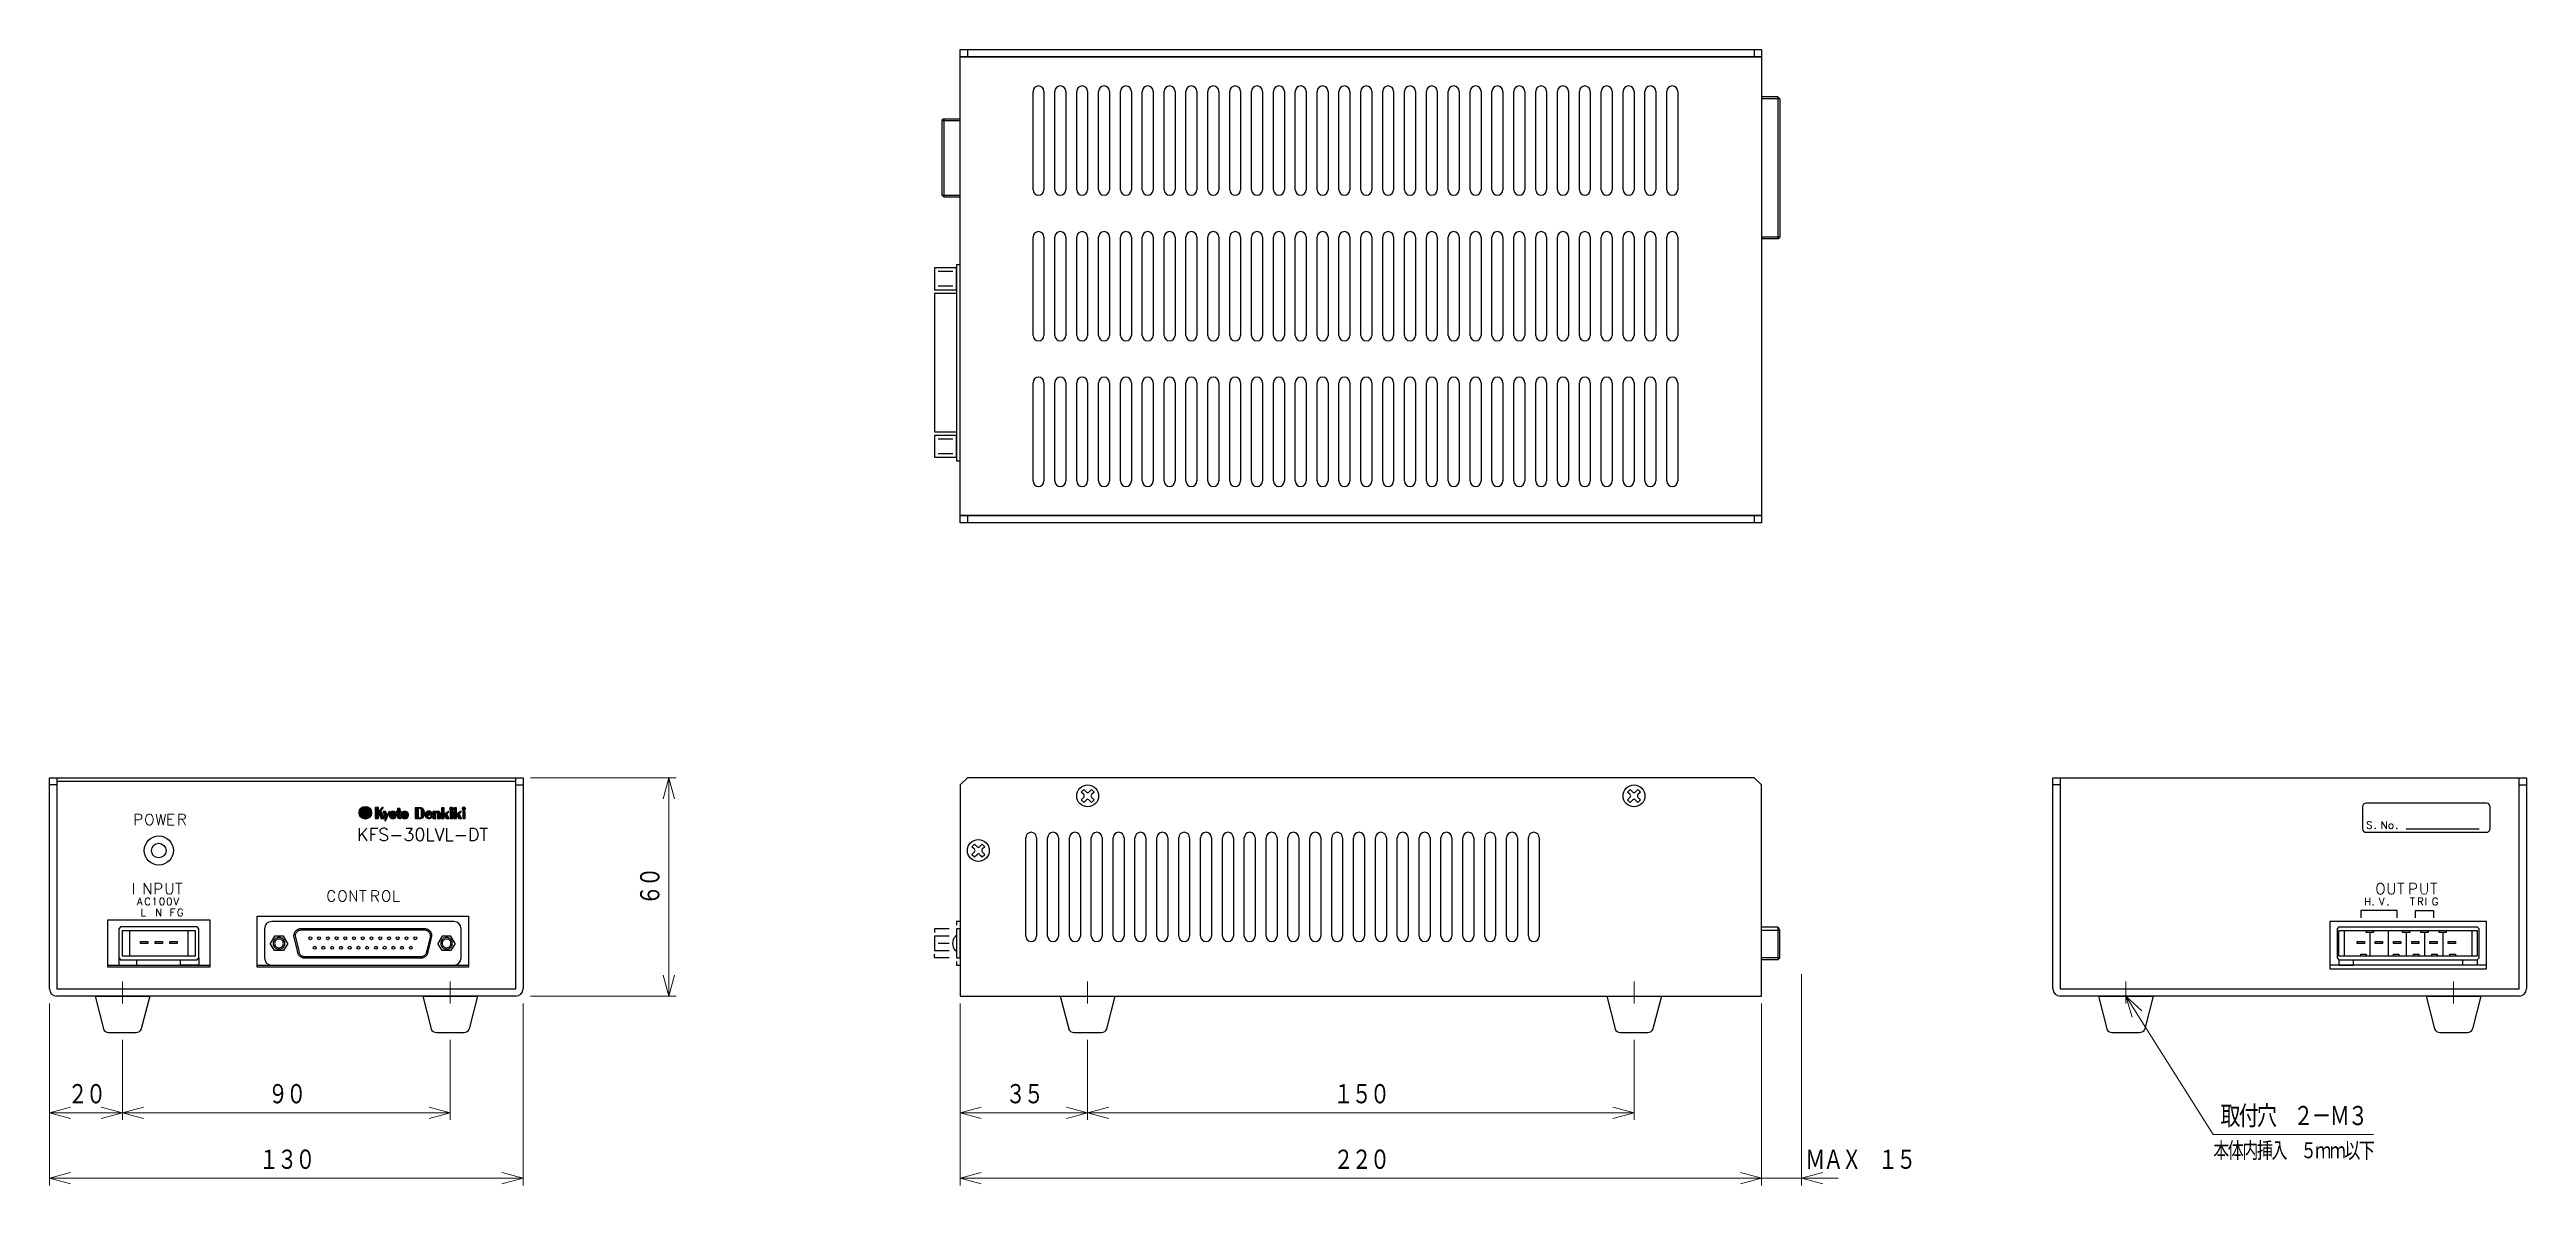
# Model space of a CAD drawing. Header units: millimetres. Extents: x 249 to 929, y 109 to 421.
import ezdxf

# ---------------------------------------------------------------- set-up
doc = ezdxf.new("R2010")
doc.units = ezdxf.units.MM
doc.layers.get('0').update_dxf_attribs({"lineweight": 30})
doc.layers.add('0 @ 1', color=7, linetype='Continuous', lineweight=30)
doc.layers.add('寸法', color=7, linetype='Continuous', lineweight=15)
doc.styles.add('BIGFONT', font='txt.shx', dxfattribs={"bigfont": 'bigfont'})
doc.styles.get("Standard").update_dxf_attribs({"font": 'txt', "bigfont": 'extfont2.shx'})

# ---------------------------------------------------------------- blocks, each defined once
blk = doc.blocks.new('A$C63502DDE')
h = blk.add_hatch(color=256)
h.paths.add_polyline_path([(88.43, 48.38, 1), (84.99, 48.38, 1)])
edge = h.paths.add_edge_path(flags=16)
edge.add_spline(control_points=[(86.93, 49.16), (86.91, 49.17), (86.87, 49.17), (86.82, 49.21), (86.78, 49.26), (86.77, 49.32), (86.78, 49.38), (86.82, 49.43), (86.87, 49.46), (86.91, 49.47), (86.93, 49.47)], knot_values=[0, 0, 0, 0, 0.126791, 0.249893, 0.373033, 0.49987, 0.627204, 0.750298, 0.873243, 1, 1, 1, 1], degree=3, periodic=0)
edge.add_spline(control_points=[(86.93, 49.47), (86.95, 49.47), (86.99, 49.46), (87.04, 49.43), (87.07, 49.38), (87.09, 49.32), (87.07, 49.26), (87.04, 49.21), (86.99, 49.17), (86.95, 49.17), (86.93, 49.16)], knot_values=[0, 0, 0, 0, 0.127888, 0.250638, 0.37317, 0.50013, 0.626595, 0.749172, 0.872079, 1, 1, 1, 1], degree=3, periodic=0)
edge = h.paths.add_edge_path(flags=16)
edge.add_line((87.7, 49.44), (87.5, 49.44))
edge.add_spline(control_points=[(87.5, 49.44), (87.46, 49.44), (87.36, 49.43), (87.26, 49.4), (87.2, 49.37)], knot_values=[0, 0, 0, 0, 0.387628, 1, 1, 1, 1], degree=3, periodic=0)
edge.add_spline(control_points=[(87.14, 49.42), (87.13, 49.42), (87.13, 49.43), (87.14, 49.46), (87.14, 49.47), (87.15, 49.49)], knot_values=[0, 0, 0, 0, 0.235768, 0.486236, 1, 1, 1, 1], degree=3, periodic=0)
edge.add_spline(control_points=[(87.3, 49.53), (87.33, 49.54), (87.39, 49.55), (87.46, 49.55), (87.5, 49.54), (87.52, 49.53), (87.53, 49.52), (87.54, 49.51), (87.54, 49.51), (87.54, 49.5)], knot_values=[0, 0, 0, 0, 0.397445, 0.686995, 0.796119, 0.883301, 0.930085, 0.968569, 1, 1, 1, 1], degree=3, periodic=0)
h = blk.add_hatch(color=256)
edge = h.paths.add_edge_path()
edge.add_line((90.92, 48.9), (91.62, 49.75))
edge.add_line((91.62, 49.75), (91.62, 49.81))
edge.add_line((91.62, 49.81), (91.36, 49.81))
edge.add_spline(control_points=[(91.36, 49.81), (91.36, 49.81), (91.34, 49.81), (91.31, 49.8), (91.3, 49.79), (91.29, 49.78)], knot_values=[0, 0, 0, 0, 0.28426, 0.555904, 1, 1, 1, 1], degree=3, periodic=0)
edge.add_line((91.29, 49.78), (90.36, 48.64))
edge.add_line((90.36, 48.64), (90.28, 48.64))
edge.add_line((90.28, 48.64), (90.28, 49.81))
edge.add_line((90.28, 49.81), (89.42, 49.81))
edge.add_line((89.42, 49.81), (89.42, 46.8))
edge.add_line((89.42, 46.8), (90.28, 46.8))
edge.add_line((90.28, 46.8), (90.28, 48.02))
edge.add_line((90.28, 48.02), (90.38, 48.02))
edge.add_line((90.38, 48.02), (90.99, 46.85))
edge.add_spline(control_points=[(90.99, 46.85), (91, 46.84), (91, 46.82), (91.03, 46.8), (91.05, 46.8), (91.07, 46.79), (91.08, 46.79)], knot_values=[0, 0, 0, 0, 0.289557, 0.552505, 0.764791, 1, 1, 1, 1], degree=3, periodic=0)
edge.add_line((91.08, 46.79), (91.97, 46.79))
edge.add_line((91.97, 46.79), (91.98, 46.88))
edge.add_line((91.98, 46.88), (90.92, 48.9))
h = blk.add_hatch(color=256)
edge = h.paths.add_edge_path()
edge.add_spline(control_points=[(92.36, 48.66), (92.36, 48.67), (92.35, 48.68), (92.33, 48.69), (92.31, 48.7), (92.3, 48.7), (92.29, 48.7)], knot_values=[0, 0, 0, 0, 0.296334, 0.562642, 0.772511, 1, 1, 1, 1], degree=3, periodic=0)
edge.add_line((92.29, 48.7), (91.64, 48.7))
edge.add_spline(control_points=[(91.64, 48.7), (91.64, 48.7), (91.63, 48.7), (91.62, 48.69), (91.61, 48.69), (91.61, 48.67), (91.61, 48.66), (91.61, 48.66)], knot_values=[0, 0, 0, 0, 0.168004, 0.341887, 0.526459, 0.757008, 1, 1, 1, 1], degree=3, periodic=0)
edge.add_line((91.61, 48.66), (91.61, 48.58))
edge.add_line((91.61, 48.58), (92.32, 46.83))
edge.add_line((92.32, 46.83), (92.08, 46.32))
edge.add_spline(control_points=[(92.08, 46.32), (92.08, 46.31), (92.07, 46.29), (92.07, 46.25), (92.08, 46.22), (92.11, 46.2), (92.14, 46.19), (92.15, 46.19)], knot_values=[0, 0, 0, 0, 0.212322, 0.388625, 0.548666, 0.750575, 1, 1, 1, 1], degree=3, periodic=0)
edge.add_spline(control_points=[(92.15, 46.19), (92.17, 46.18), (92.2, 46.18), (92.24, 46.18), (92.28, 46.21), (92.3, 46.24), (92.31, 46.26)], knot_values=[0, 0, 0, 0, 0.2388, 0.432701, 0.606, 1, 1, 1, 1], degree=3, periodic=0)
edge.add_spline(control_points=[(92.31, 46.26), (92.34, 46.34), (92.46, 46.59), (92.67, 47.04), (92.94, 47.62), (93.17, 48.14), (93.31, 48.44), (93.36, 48.54)], knot_values=[0, 0, 0, 0, 0.101002, 0.324259, 0.595661, 0.876527, 1, 1, 1, 1], degree=3, periodic=0)
edge.add_spline(control_points=[(93.36, 48.54), (93.36, 48.55), (93.37, 48.58), (93.38, 48.62), (93.37, 48.66), (93.36, 48.68), (93.33, 48.7), (93.31, 48.7), (93.3, 48.7)], knot_values=[0, 0, 0, 0, 0.222678, 0.462979, 0.579456, 0.697782, 0.83172, 1, 1, 1, 1], degree=3, periodic=0)
edge.add_spline(control_points=[(93.3, 48.7), (93.28, 48.7), (93.26, 48.71), (93.23, 48.7), (93.2, 48.69), (93.17, 48.67), (93.17, 48.65), (93.16, 48.64)], knot_values=[0, 0, 0, 0, 0.228627, 0.423183, 0.594641, 0.788175, 1, 1, 1, 1], degree=3, periodic=0)
edge.add_line((93.16, 48.64), (92.74, 47.73))
edge.add_line((92.74, 47.73), (92.36, 48.66))
h = blk.add_hatch(color=256)
edge = h.paths.add_edge_path()
edge.add_spline(control_points=[(94.26, 46.79), (94.39, 46.8), (94.64, 46.81), (94.94, 46.96), (95.13, 47.18), (95.22, 47.46), (95.25, 47.78), (95.22, 48.1), (95.13, 48.38), (94.94, 48.6), (94.64, 48.75), (94.39, 48.76), (94.26, 48.77)], knot_values=[0, 0, 0, 0, 0.120423, 0.230063, 0.305316, 0.392154, 0.5, 0.607846, 0.694685, 0.769938, 0.879577, 1, 1, 1, 1], degree=3, periodic=0)
edge.add_spline(control_points=[(94.26, 48.77), (94.13, 48.76), (93.89, 48.75), (93.59, 48.6), (93.4, 48.38), (93.3, 48.1), (93.28, 47.78), (93.3, 47.46), (93.4, 47.18), (93.59, 46.96), (93.89, 46.81), (94.13, 46.8), (94.26, 46.79)], knot_values=[0, 0, 0, 0, 0.120335, 0.229996, 0.30528, 0.392141, 0.5, 0.607859, 0.69472, 0.770003, 0.879665, 1, 1, 1, 1], degree=3, periodic=0)
edge = h.paths.add_edge_path(flags=16)
edge.add_spline(control_points=[(94.03, 48.43), (94.03, 48.46), (94.04, 48.51), (94.08, 48.59), (94.16, 48.65), (94.23, 48.66), (94.26, 48.67)], knot_values=[0, 0, 0, 0, 0.22462, 0.44212, 0.716924, 1, 1, 1, 1], degree=3, periodic=0)
edge.add_spline(control_points=[(94.26, 48.67), (94.29, 48.66), (94.34, 48.66), (94.42, 48.61), (94.48, 48.54), (94.49, 48.47), (94.5, 48.43)], knot_values=[0, 0, 0, 0, 0.224289, 0.441894, 0.716905, 1, 1, 1, 1], degree=3, periodic=0)
edge.add_line((94.5, 48.43), (94.5, 47.13))
edge.add_spline(control_points=[(94.5, 47.13), (94.49, 47.1), (94.49, 47.04), (94.44, 46.97), (94.37, 46.91), (94.3, 46.9), (94.26, 46.89)], knot_values=[0, 0, 0, 0, 0.224689, 0.442258, 0.717187, 1, 1, 1, 1], degree=3, periodic=0)
edge.add_spline(control_points=[(94.26, 46.89), (94.24, 46.9), (94.18, 46.9), (94.11, 46.95), (94.04, 47.02), (94.03, 47.09), (94.03, 47.13)], knot_values=[0, 0, 0, 0, 0.224142, 0.441362, 0.716224, 1, 1, 1, 1], degree=3, periodic=0)
edge.add_line((94.03, 47.13), (94.03, 48.43))
h = blk.add_hatch(color=256)
edge = h.paths.add_edge_path()
edge.add_line((96.22, 48.58), (96.48, 48.58))
edge.add_spline(control_points=[(96.48, 48.58), (96.48, 48.58), (96.5, 48.58), (96.51, 48.59), (96.52, 48.61), (96.52, 48.62), (96.52, 48.62)], knot_values=[0, 0, 0, 0, 0.283212, 0.557742, 0.775206, 1, 1, 1, 1], degree=3, periodic=0)
edge.add_line((96.52, 48.62), (96.52, 48.72))
edge.add_spline(control_points=[(96.52, 48.72), (96.52, 48.73), (96.52, 48.74), (96.51, 48.76), (96.49, 48.77), (96.48, 48.77), (96.48, 48.77)], knot_values=[0, 0, 0, 0, 0.283629, 0.557953, 0.775124, 1, 1, 1, 1], degree=3, periodic=0)
edge.add_line((96.48, 48.77), (96.22, 48.77))
edge.add_line((96.22, 48.77), (96.22, 49.58))
edge.add_line((96.22, 49.58), (95.49, 49.58))
edge.add_line((95.49, 49.58), (95.49, 48.77))
edge.add_line((95.49, 48.77), (95.28, 48.77))
edge.add_spline(control_points=[(95.28, 48.77), (95.27, 48.77), (95.26, 48.77), (95.25, 48.75), (95.24, 48.74), (95.24, 48.73), (95.24, 48.72)], knot_values=[0, 0, 0, 0, 0.283596, 0.55794, 0.77512, 1, 1, 1, 1], degree=3, periodic=0)
edge.add_line((95.24, 48.72), (95.24, 48.62))
edge.add_spline(control_points=[(95.24, 48.62), (95.24, 48.61), (95.24, 48.6), (95.25, 48.59), (95.26, 48.58), (95.28, 48.58), (95.28, 48.58)], knot_values=[0, 0, 0, 0, 0.28361, 0.558304, 0.775493, 1, 1, 1, 1], degree=3, periodic=0)
edge.add_line((95.28, 48.58), (95.49, 48.58))
edge.add_line((95.49, 48.58), (95.49, 47.48))
edge.add_spline(control_points=[(95.49, 47.48), (95.49, 47.39), (95.5, 47.23), (95.58, 47.04), (95.71, 46.91), (95.81, 46.88), (95.86, 46.86)], knot_values=[0, 0, 0, 0, 0.340951, 0.602989, 0.792585, 1, 1, 1, 1], degree=3, periodic=0)
edge.add_spline(control_points=[(95.86, 46.86), (95.94, 46.84), (96.08, 46.8), (96.3, 46.81), (96.43, 46.85), (96.49, 46.86)], knot_values=[0, 0, 0, 0, 0.378534, 0.703648, 1, 1, 1, 1], degree=3, periodic=0)
edge.add_spline(control_points=[(96.49, 46.86), (96.5, 46.87), (96.51, 46.87), (96.53, 46.9), (96.53, 46.94), (96.53, 46.98), (96.52, 47), (96.51, 47.01), (96.51, 47.01)], knot_values=[0, 0, 0, 0, 0.113256, 0.233044, 0.501505, 0.805142, 0.909204, 1, 1, 1, 1], degree=3, periodic=0)
edge.add_spline(control_points=[(96.51, 47.01), (96.46, 47.04), (96.39, 47.08), (96.32, 47.13), (96.28, 47.15)], knot_values=[0, 0, 0, 0, 0.56372, 1, 1, 1, 1], degree=3, periodic=0)
edge.add_spline(control_points=[(96.28, 47.15), (96.28, 47.16), (96.27, 47.19), (96.25, 47.26), (96.23, 47.42), (96.22, 47.58), (96.22, 47.69)], knot_values=[0, 0, 0, 0, 0.061412, 0.156591, 0.378518, 1, 1, 1, 1], degree=3, periodic=0)
edge.add_line((96.22, 47.69), (96.22, 48.58))
h = blk.add_hatch(color=256)
edge = h.paths.add_edge_path()
edge.add_spline(control_points=[(97.55, 46.79), (97.68, 46.8), (97.92, 46.81), (98.23, 46.96), (98.41, 47.18), (98.51, 47.46), (98.54, 47.78), (98.51, 48.1), (98.41, 48.38), (98.23, 48.6), (97.92, 48.75), (97.68, 48.76), (97.55, 48.77)], knot_values=[0, 0, 0, 0, 0.120423, 0.230063, 0.305316, 0.392154, 0.5, 0.607846, 0.694685, 0.769937, 0.879577, 1, 1, 1, 1], degree=3, periodic=0)
edge.add_spline(control_points=[(97.55, 48.77), (97.42, 48.76), (97.18, 48.75), (96.87, 48.6), (96.69, 48.38), (96.59, 48.1), (96.56, 47.78), (96.59, 47.46), (96.69, 47.18), (96.87, 46.96), (97.18, 46.81), (97.42, 46.8), (97.55, 46.79)], knot_values=[0, 0, 0, 0, 0.120337, 0.229961, 0.305233, 0.392107, 0.5, 0.607893, 0.694766, 0.770039, 0.879663, 1, 1, 1, 1], degree=3, periodic=0)
edge = h.paths.add_edge_path(flags=16)
edge.add_spline(control_points=[(97.32, 48.43), (97.32, 48.46), (97.33, 48.51), (97.37, 48.59), (97.45, 48.65), (97.52, 48.66), (97.55, 48.67)], knot_values=[0, 0, 0, 0, 0.224621, 0.442122, 0.716923, 1, 1, 1, 1], degree=3, periodic=0)
edge.add_spline(control_points=[(97.55, 48.67), (97.58, 48.66), (97.63, 48.66), (97.71, 48.61), (97.77, 48.54), (97.78, 48.47), (97.78, 48.43)], knot_values=[0, 0, 0, 0, 0.225023, 0.44255, 0.717115, 1, 1, 1, 1], degree=3, periodic=0)
edge.add_line((97.78, 48.43), (97.78, 47.13))
edge.add_spline(control_points=[(97.78, 47.13), (97.78, 47.1), (97.78, 47.04), (97.73, 46.97), (97.65, 46.91), (97.59, 46.9), (97.55, 46.89)], knot_values=[0, 0, 0, 0, 0.224546, 0.441794, 0.716414, 1, 1, 1, 1], degree=3, periodic=0)
edge.add_spline(control_points=[(97.55, 46.89), (97.52, 46.9), (97.47, 46.9), (97.39, 46.95), (97.33, 47.02), (97.32, 47.09), (97.32, 47.13)], knot_values=[0, 0, 0, 0, 0.224138, 0.441359, 0.716222, 1, 1, 1, 1], degree=3, periodic=0)
edge.add_line((97.32, 47.13), (97.32, 48.43))
h = blk.add_hatch(color=256)
edge = h.paths.add_edge_path()
edge.add_spline(control_points=[(101.69, 46.82), (101.82, 46.82), (102.06, 46.83), (102.38, 46.93), (102.62, 47.09), (102.82, 47.36), (102.93, 47.76), (102.94, 48.08), (102.94, 48.24)], knot_values=[0, 0, 0, 0, 0.180126, 0.325655, 0.450532, 0.569454, 0.769371, 1, 1, 1, 1], degree=3, periodic=0)
edge.add_spline(control_points=[(102.94, 48.24), (102.93, 48.46), (102.91, 48.88), (102.66, 49.36), (102.34, 49.61), (102.01, 49.74), (101.77, 49.75), (101.64, 49.76)], knot_values=[0, 0, 0, 0, 0.288841, 0.547505, 0.682313, 0.828999, 1, 1, 1, 1], degree=3, periodic=0)
edge.add_line((101.64, 49.76), (100.41, 49.76))
edge.add_line((100.41, 49.76), (100.41, 46.82))
edge.add_line((100.41, 46.82), (101.69, 46.82))
edge = h.paths.add_edge_path(flags=16)
edge.add_spline(control_points=[(102.1, 47.4), (102.1, 47.37), (102.09, 47.28), (102.05, 47.18), (101.98, 47.08), (101.9, 47.02), (101.79, 46.97), (101.71, 46.97), (101.66, 46.96)], knot_values=[0, 0, 0, 0, 0.1583, 0.354976, 0.49188, 0.638747, 0.80357, 1, 1, 1, 1], degree=3, periodic=0)
edge.add_line((101.66, 46.96), (101.17, 46.96))
edge.add_line((101.17, 46.96), (101.17, 49.6))
edge.add_line((101.17, 49.6), (101.41, 49.6))
edge.add_spline(control_points=[(101.41, 49.6), (101.48, 49.6), (101.62, 49.59), (101.81, 49.54), (101.94, 49.45), (102.02, 49.35), (102.07, 49.25), (102.1, 49.16), (102.1, 49.1), (102.1, 49.08)], knot_values=[0, 0, 0, 0, 0.240467, 0.429371, 0.582874, 0.708452, 0.82005, 0.918469, 1, 1, 1, 1], degree=3, periodic=0)
edge.add_line((102.1, 49.08), (102.1, 47.4))
h = blk.add_hatch(color=256)
edge = h.paths.add_edge_path()
edge.add_spline(control_points=[(105.04, 48.05), (105.02, 48.15), (104.99, 48.32), (104.85, 48.55), (104.65, 48.71), (104.39, 48.79), (104.2, 48.8), (104.11, 48.81)], knot_values=[0, 0, 0, 0, 0.221215, 0.405728, 0.575446, 0.779399, 1, 1, 1, 1], degree=3, periodic=0)
edge.add_spline(control_points=[(104.11, 48.81), (103.97, 48.8), (103.7, 48.78), (103.39, 48.6), (103.24, 48.35), (103.17, 48.1), (103.16, 47.91), (103.15, 47.81)], knot_values=[0, 0, 0, 0, 0.263135, 0.505394, 0.643242, 0.803987, 1, 1, 1, 1], degree=3, periodic=0)
edge.add_spline(control_points=[(103.15, 47.81), (103.16, 47.71), (103.17, 47.53), (103.25, 47.28), (103.38, 47.09), (103.57, 46.93), (103.85, 46.83), (104.07, 46.82), (104.19, 46.81)], knot_values=[0, 0, 0, 0, 0.181591, 0.333484, 0.467138, 0.593136, 0.791917, 1, 1, 1, 1], degree=3, periodic=0)
edge.add_spline(control_points=[(104.19, 46.81), (104.27, 46.81), (104.44, 46.82), (104.66, 46.89), (104.83, 47.01), (104.9, 47.12), (104.93, 47.17)], knot_values=[0, 0, 0, 0, 0.304432, 0.576348, 0.781854, 1, 1, 1, 1], degree=3, periodic=0)
edge.add_spline(control_points=[(104.93, 47.17), (104.95, 47.22), (104.97, 47.3), (104.97, 47.38), (104.97, 47.4)], knot_values=[0, 0, 0, 0, 0.669306, 1, 1, 1, 1], degree=3, periodic=0)
edge.add_spline(control_points=[(104.97, 47.4), (104.97, 47.41), (104.97, 47.42), (104.97, 47.43), (104.95, 47.45), (104.93, 47.46), (104.9, 47.47), (104.86, 47.47), (104.84, 47.48)], knot_values=[0, 0, 0, 0, 0.088904, 0.183152, 0.286961, 0.407727, 0.65335, 1, 1, 1, 1], degree=3, periodic=0)
edge.add_spline(control_points=[(104.84, 47.48), (104.83, 47.48), (104.8, 47.47), (104.76, 47.47), (104.72, 47.45), (104.7, 47.43), (104.69, 47.41), (104.68, 47.39)], knot_values=[0, 0, 0, 0, 0.261126, 0.467852, 0.634836, 0.809743, 1, 1, 1, 1], degree=3, periodic=0)
edge.add_spline(control_points=[(104.68, 47.39), (104.68, 47.36), (104.66, 47.27), (104.63, 47.16), (104.57, 47.06), (104.49, 46.99), (104.39, 46.94), (104.31, 46.93), (104.27, 46.93)], knot_values=[0, 0, 0, 0, 0.169542, 0.383885, 0.518611, 0.660071, 0.815378, 1, 1, 1, 1], degree=3, periodic=0)
edge.add_spline(control_points=[(104.27, 46.93), (104.23, 46.94), (104.16, 46.94), (104.06, 46.99), (103.99, 47.07), (103.94, 47.18), (103.93, 47.27), (103.93, 47.31)], knot_values=[0, 0, 0, 0, 0.199033, 0.379742, 0.556513, 0.7716, 1, 1, 1, 1], degree=3, periodic=0)
edge.add_line((103.93, 47.31), (103.93, 47.8))
edge.add_line((103.93, 47.8), (104.94, 47.8))
edge.add_spline(control_points=[(104.94, 47.8), (104.95, 47.8), (104.97, 47.8), (105.01, 47.83), (105.03, 47.9), (105.05, 47.97), (105.04, 48.02), (105.04, 48.05)], knot_values=[0, 0, 0, 0, 0.109717, 0.220361, 0.479191, 0.763286, 1, 1, 1, 1], degree=3, periodic=0)
edge = h.paths.add_edge_path(flags=16)
edge.add_spline(control_points=[(103.93, 48.48), (103.93, 48.51), (103.94, 48.56), (103.98, 48.63), (104.05, 48.68), (104.11, 48.69), (104.14, 48.7)], knot_values=[0, 0, 0, 0, 0.224306, 0.441581, 0.716269, 1, 1, 1, 1], degree=3, periodic=0)
edge.add_spline(control_points=[(104.14, 48.7), (104.17, 48.69), (104.22, 48.69), (104.29, 48.65), (104.34, 48.58), (104.35, 48.51), (104.36, 48.48)], knot_values=[0, 0, 0, 0, 0.224226, 0.441475, 0.716418, 1, 1, 1, 1], degree=3, periodic=0)
edge.add_line((104.36, 48.48), (104.36, 48.04))
edge.add_line((104.36, 48.04), (103.93, 48.04))
edge.add_line((103.93, 48.04), (103.93, 48.48))
h = blk.add_hatch(color=256)
edge = h.paths.add_edge_path()
edge.add_spline(control_points=[(107.3, 48.18), (107.29, 48.26), (107.27, 48.43), (107.12, 48.62), (106.9, 48.75), (106.74, 48.77), (106.65, 48.77)], knot_values=[0, 0, 0, 0, 0.242816, 0.502421, 0.72941, 1, 1, 1, 1], degree=3, periodic=0)
edge.add_spline(control_points=[(106.65, 48.77), (106.6, 48.77), (106.52, 48.77), (106.44, 48.75), (106.4, 48.75)], knot_values=[0, 0, 0, 0, 0.596898, 1, 1, 1, 1], degree=3, periodic=0)
edge.add_spline(control_points=[(106.4, 48.75), (106.35, 48.73), (106.24, 48.7), (106.15, 48.64), (106.09, 48.61)], knot_values=[0, 0, 0, 0, 0.469188, 1, 1, 1, 1], degree=3, periodic=0)
edge.add_line((106.09, 48.61), (106.05, 48.65))
edge.add_line((106.05, 48.65), (106.05, 48.76))
edge.add_line((106.05, 48.76), (105.23, 48.76))
edge.add_line((105.23, 48.76), (105.23, 46.81))
edge.add_line((105.23, 46.81), (106.05, 46.81))
edge.add_line((106.05, 46.81), (106.05, 48.25))
edge.add_spline(control_points=[(106.05, 48.25), (106.05, 48.26), (106.05, 48.29), (106.07, 48.34), (106.1, 48.39), (106.15, 48.44), (106.21, 48.47), (106.26, 48.47), (106.28, 48.47)], knot_values=[0, 0, 0, 0, 0.086985, 0.211292, 0.451494, 0.612626, 0.790943, 1, 1, 1, 1], degree=3, periodic=0)
edge.add_spline(control_points=[(106.28, 48.47), (106.31, 48.47), (106.34, 48.47), (106.39, 48.45), (106.43, 48.42), (106.46, 48.39), (106.48, 48.35), (106.49, 48.32), (106.49, 48.3), (106.49, 48.29)], knot_values=[0, 0, 0, 0, 0.197207, 0.367174, 0.520586, 0.662277, 0.797187, 0.912622, 1, 1, 1, 1], degree=3, periodic=0)
edge.add_line((106.49, 48.29), (106.49, 46.81))
edge.add_line((106.49, 46.81), (107.3, 46.81))
edge.add_line((107.3, 46.81), (107.3, 48.18))
h = blk.add_hatch(color=256)
edge = h.paths.add_edge_path()
edge.add_line((109.06, 48.07), (109.06, 48.16))
edge.add_spline(control_points=[(109.06, 48.16), (109.2, 48.25), (109.38, 48.38), (109.55, 48.51), (109.59, 48.55)], knot_values=[0, 0, 0, 0, 0.756099, 1, 1, 1, 1], degree=3, periodic=0)
edge.add_spline(control_points=[(109.59, 48.55), (109.6, 48.55), (109.61, 48.56), (109.62, 48.58), (109.63, 48.6), (109.63, 48.62), (109.62, 48.65), (109.6, 48.67), (109.58, 48.69), (109.57, 48.7)], knot_values=[0, 0, 0, 0, 0.12897, 0.242343, 0.347912, 0.454085, 0.608732, 0.788847, 1, 1, 1, 1], degree=3, periodic=0)
edge.add_spline(control_points=[(109.57, 48.7), (109.56, 48.71), (109.54, 48.72), (109.51, 48.73), (109.49, 48.73), (109.47, 48.72), (109.47, 48.72)], knot_values=[0, 0, 0, 0, 0.33935, 0.616872, 0.811445, 1, 1, 1, 1], degree=3, periodic=0)
edge.add_spline(control_points=[(109.47, 48.72), (109.46, 48.72), (109.45, 48.71), (109.41, 48.68), (109.3, 48.61), (108.96, 48.39), (108.64, 48.18), (108.4, 48.02)], knot_values=[0, 0, 0, 0, 0.014036, 0.037964, 0.108929, 0.325709, 1, 1, 1, 1], degree=3, periodic=0)
edge.add_line((108.4, 48.02), (108.34, 48.02))
edge.add_line((108.34, 48.02), (108.34, 49.69))
edge.add_line((108.34, 49.69), (107.61, 49.69))
edge.add_line((107.61, 49.69), (107.61, 46.8))
edge.add_line((107.61, 46.8), (108.34, 46.8))
edge.add_line((108.34, 46.8), (108.34, 47.64))
edge.add_line((108.34, 47.64), (108.43, 47.7))
edge.add_line((108.43, 47.7), (108.91, 46.82))
edge.add_line((108.91, 46.82), (109.69, 46.82))
edge.add_line((109.69, 46.82), (109.06, 48.07))
h = blk.add_hatch(color=256)
edge = h.paths.add_edge_path()
edge.add_spline(control_points=[(110.77, 49.45), (110.76, 49.51), (110.75, 49.62), (110.64, 49.76), (110.49, 49.85), (110.31, 49.88), (110.13, 49.85), (109.98, 49.76), (109.87, 49.62), (109.86, 49.51), (109.85, 49.45)], knot_values=[0, 0, 0, 0, 0.121975, 0.242786, 0.367678, 0.500056, 0.632206, 0.75712, 0.878008, 1, 1, 1, 1], degree=3, periodic=0)
edge.add_spline(control_points=[(109.85, 49.45), (109.86, 49.39), (109.87, 49.28), (109.98, 49.14), (110.13, 49.05), (110.31, 49.02), (110.49, 49.05), (110.64, 49.14), (110.75, 49.28), (110.76, 49.39), (110.77, 49.45)], knot_values=[0, 0, 0, 0, 0.12219, 0.243061, 0.367881, 0.499944, 0.632236, 0.757033, 0.877826, 1, 1, 1, 1], degree=3, periodic=0)
for points in [[(110.73, 48.71), (109.99, 48.71), (109.99, 46.8), (110.73, 46.8)], [(114.14, 48.73), (113.43, 48.73), (113.43, 46.83), (114.14, 46.83)]]:
    blk.add_hatch(color=256).paths.add_polyline_path(points)
h = blk.add_hatch(color=256)
edge = h.paths.add_edge_path()
edge.add_line((111.76, 49.71), (111.03, 49.71))
edge.add_line((111.03, 49.71), (111.03, 46.82))
edge.add_line((111.03, 46.82), (111.76, 46.82))
edge.add_line((111.76, 46.82), (111.76, 47.68))
edge.add_line((111.76, 47.68), (111.86, 47.68))
edge.add_line((111.86, 47.68), (112.32, 46.86))
edge.add_spline(control_points=[(112.32, 46.86), (112.32, 46.85), (112.33, 46.85), (112.34, 46.84), (112.35, 46.83), (112.35, 46.83)], knot_values=[0, 0, 0, 0, 0.312274, 0.590646, 1, 1, 1, 1], degree=3, periodic=0)
edge.add_spline(control_points=[(112.35, 46.83), (112.36, 46.83), (112.36, 46.83), (112.38, 46.83), (112.43, 46.83), (112.55, 46.83), (112.77, 46.83), (112.95, 46.83), (113.06, 46.83)], knot_values=[0, 0, 0, 0, 0.011122, 0.028872, 0.077994, 0.210424, 0.527707, 1, 1, 1, 1], degree=3, periodic=0)
edge.add_spline(control_points=[(113.06, 46.83), (113.07, 46.83), (113.07, 46.83), (113.08, 46.84), (113.08, 46.84), (113.09, 46.85), (113.09, 46.85)], knot_values=[0, 0, 0, 0, 0.266053, 0.527285, 0.749508, 1, 1, 1, 1], degree=3, periodic=0)
edge.add_line((113.09, 46.85), (113.09, 46.9))
edge.add_line((113.09, 46.9), (112.47, 48.12))
edge.add_line((112.47, 48.12), (112.49, 48.2))
edge.add_spline(control_points=[(112.49, 48.2), (112.63, 48.3), (112.81, 48.43), (112.98, 48.56), (113.02, 48.59)], knot_values=[0, 0, 0, 0, 0.784874, 1, 1, 1, 1], degree=3, periodic=0)
edge.add_spline(control_points=[(113.02, 48.59), (113.03, 48.6), (113.03, 48.6), (113.04, 48.62), (113.04, 48.63), (113.04, 48.64), (113.03, 48.65), (113.03, 48.65), (113.03, 48.66)], knot_values=[0, 0, 0, 0, 0.221054, 0.431213, 0.634542, 0.781686, 0.907114, 1, 1, 1, 1], degree=3, periodic=0)
edge.add_spline(control_points=[(113.03, 48.66), (113.02, 48.67), (112.99, 48.71), (112.96, 48.74), (112.93, 48.77)], knot_values=[0, 0, 0, 0, 0.354374, 1, 1, 1, 1], degree=3, periodic=0)
edge.add_spline(control_points=[(112.93, 48.77), (112.93, 48.77), (112.92, 48.77), (112.91, 48.77), (112.91, 48.77), (112.9, 48.77), (112.9, 48.77)], knot_values=[0, 0, 0, 0, 0.361713, 0.65206, 0.838461, 1, 1, 1, 1], degree=3, periodic=0)
edge.add_spline(control_points=[(112.9, 48.77), (112.89, 48.77), (112.87, 48.75), (112.49, 48.49), (112.12, 48.23), (111.76, 47.99)], knot_values=[0, 0, 0, 0, 0.017678, 0.066017, 1, 1, 1, 1], degree=3, periodic=0)
edge.add_line((111.76, 47.99), (111.76, 49.71))
h = blk.add_hatch(color=256)
edge = h.paths.add_edge_path()
edge.add_spline(control_points=[(113.28, 49.48), (113.29, 49.42), (113.3, 49.31), (113.41, 49.18), (113.55, 49.09), (113.73, 49.05), (113.91, 49.09), (114.05, 49.18), (114.16, 49.31), (114.17, 49.42), (114.18, 49.48)], knot_values=[0, 0, 0, 0, 0.122218, 0.243052, 0.367743, 0.499806, 0.631955, 0.756813, 0.877763, 1, 1, 1, 1], degree=3, periodic=0)
edge.add_spline(control_points=[(114.18, 49.48), (114.17, 49.53), (114.16, 49.64), (114.05, 49.78), (113.91, 49.87), (113.73, 49.9), (113.55, 49.87), (113.41, 49.78), (113.3, 49.64), (113.29, 49.53), (113.28, 49.48)], knot_values=[0, 0, 0, 0, 0.122088, 0.24304, 0.367969, 0.500194, 0.632333, 0.757095, 0.877931, 1, 1, 1, 1], degree=3, periodic=0)
for p, q in [((250, 258), (470, 258)), ((250, 256), (250, 258)), ((470, 256), (250, 256)), ((250, 256), (470, 256)), ((250, 130), (250, 256)), ((252, 258), (252, 256)), ((468, 258), (468, 256)), ((470, 258), (470, 256)), ((470, 256), (470, 130)), ((270, 219.5), (270, 246.5)), ((273, 246.5), (273, 219.5)), ((276, 219.5), (276, 246.5)), ((279, 246.5), (279, 219.5)), ((282, 219.5), (282, 246.5)), ((285, 246.5), (285, 219.5)), ((288, 219.5), (288, 246.5)), ((291, 246.5), (291, 219.5)), ((294, 219.5), (294, 246.5)), ((297, 246.5), (297, 219.5)), ((300, 219.5), (300, 246.5)), ((303, 246.5), (303, 219.5)), ((306, 219.5), (306, 246.5)), ((309, 246.5), (309, 219.5)), ((312, 219.5), (312, 246.5)), ((315, 246.5), (315, 219.5)), ((318, 219.5), (318, 246.5)), ((321, 246.5), (321, 219.5)), ((324, 219.5), (324, 246.5)), ((327, 246.5), (327, 219.5)), ((330, 219.5), (330, 246.5)), ((333, 246.5), (333, 219.5)), ((336, 219.5), (336, 246.5)), ((339, 246.5), (339, 219.5)), ((342, 219.5), (342, 246.5)), ((345, 246.5), (345, 219.5)), ((348, 219.5), (348, 246.5)), ((351, 246.5), (351, 219.5)), ((354, 219.5), (354, 246.5)), ((357, 246.5), (357, 219.5)), ((360, 219.5), (360, 246.5)), ((363, 246.5), (363, 219.5)), ((366, 219.5), (366, 246.5)), ((369, 246.5), (369, 219.5)), ((372, 219.5), (372, 246.5)), ((375, 246.5), (375, 219.5)), ((378, 219.5), (378, 246.5)), ((381, 246.5), (381, 219.5)), ((384, 219.5), (384, 246.5)), ((387, 246.5), (387, 219.5)), ((390, 219.5), (390, 246.5)), ((393, 246.5), (393, 219.5)), ((396, 219.5), (396, 246.5)), ((399, 246.5), (399, 219.5)), ((402, 219.5), (402, 246.5)), ((405, 246.5), (405, 219.5)), ((408, 219.5), (408, 246.5)), ((411, 246.5), (411, 219.5)), ((414, 219.5), (414, 246.5)), ((417, 246.5), (417, 219.5)), ((420, 219.5), (420, 246.5)), ((423, 246.5), (423, 219.5)), ((426, 219.5), (426, 246.5)), ((429, 246.5), (429, 219.5)), ((432, 219.5), (432, 246.5)), ((435, 246.5), (435, 219.5)), ((438, 219.5), (438, 246.5)), ((441, 246.5), (441, 219.5)), ((444, 219.5), (444, 246.5)), ((447, 246.5), (447, 219.5)), ((474.5, 245), (470, 245)), ((474.5, 245), (474.5, 206)), ((475, 244.5), (474.5, 245)), ((245.5, 239), (245, 238.5)), ((245, 238.5), (250, 238.5)), ((245, 238.5), (245, 218)), ((245.5, 239), (250, 239)), ((245.5, 239), (245.5, 217.5)), ((475, 244.5), (470, 244.5)), ((475, 244.5), (475, 206.5)), ((245, 218), (250, 218)), ((245.5, 217.5), (245, 218)), ((245.5, 217.5), (250, 217.5)), ((270, 179.5), (270, 206.5)), ((273, 206.5), (273, 179.5)), ((276, 179.5), (276, 206.5)), ((279, 206.5), (279, 179.5)), ((282, 179.5), (282, 206.5)), ((285, 206.5), (285, 179.5)), ((288, 179.5), (288, 206.5)), ((291, 206.5), (291, 179.5)), ((294, 179.5), (294, 206.5)), ((297, 206.5), (297, 179.5)), ((300, 179.5), (300, 206.5)), ((303, 206.5), (303, 179.5)), ((306, 179.5), (306, 206.5)), ((309, 206.5), (309, 179.5)), ((312, 179.5), (312, 206.5)), ((315, 206.5), (315, 179.5)), ((318, 179.5), (318, 206.5)), ((321, 206.5), (321, 179.5)), ((324, 179.5), (324, 206.5)), ((327, 206.5), (327, 179.5)), ((330, 179.5), (330, 206.5)), ((333, 206.5), (333, 179.5)), ((336, 179.5), (336, 206.5)), ((339, 206.5), (339, 179.5)), ((342, 179.5), (342, 206.5)), ((345, 206.5), (345, 179.5)), ((348, 179.5), (348, 206.5)), ((351, 206.5), (351, 179.5)), ((354, 179.5), (354, 206.5)), ((357, 206.5), (357, 179.5)), ((360, 179.5), (360, 206.5)), ((363, 206.5), (363, 179.5)), ((366, 179.5), (366, 206.5)), ((369, 206.5), (369, 179.5)), ((372, 179.5), (372, 206.5)), ((375, 206.5), (375, 179.5)), ((378, 179.5), (378, 206.5)), ((381, 206.5), (381, 179.5)), ((384, 179.5), (384, 206.5)), ((387, 206.5), (387, 179.5)), ((390, 179.5), (390, 206.5)), ((393, 206.5), (393, 179.5)), ((396, 179.5), (396, 206.5)), ((399, 206.5), (399, 179.5)), ((402, 179.5), (402, 206.5)), ((405, 206.5), (405, 179.5)), ((408, 179.5), (408, 206.5)), ((411, 206.5), (411, 179.5)), ((414, 179.5), (414, 206.5)), ((417, 206.5), (417, 179.5)), ((420, 179.5), (420, 206.5)), ((423, 206.5), (423, 179.5)), ((426, 179.5), (426, 206.5)), ((429, 206.5), (429, 179.5)), ((432, 179.5), (432, 206.5)), ((435, 206.5), (435, 179.5)), ((438, 179.5), (438, 206.5)), ((441, 206.5), (441, 179.5)), ((444, 179.5), (444, 206.5)), ((447, 206.5), (447, 179.5)), ((475, 206.5), (470, 206.5)), ((474.5, 206), (470, 206)), ((474.5, 206), (475, 206.5)), ((249, 198), (243, 198)), ((243, 198), (243, 192)), ((249, 199), (250, 199)), ((249, 199), (249, 145)), ((249, 192), (249, 198)), ((243, 192), (249, 192)), ((248, 197), (244, 197)), ((248, 193), (244, 193)), ((270, 139.5), (270, 166.5)), ((273, 166.5), (273, 139.5)), ((276, 139.5), (276, 166.5)), ((279, 166.5), (279, 139.5)), ((282, 139.5), (282, 166.5)), ((285, 166.5), (285, 139.5)), ((288, 139.5), (288, 166.5)), ((291, 166.5), (291, 139.5)), ((294, 139.5), (294, 166.5)), ((297, 166.5), (297, 139.5)), ((300, 139.5), (300, 166.5)), ((303, 166.5), (303, 139.5)), ((306, 139.5), (306, 166.5)), ((309, 166.5), (309, 139.5)), ((312, 139.5), (312, 166.5)), ((315, 166.5), (315, 139.5)), ((318, 139.5), (318, 166.5)), ((321, 166.5), (321, 139.5)), ((324, 139.5), (324, 166.5)), ((327, 166.5), (327, 139.5)), ((330, 139.5), (330, 166.5)), ((333, 166.5), (333, 139.5)), ((336, 139.5), (336, 166.5)), ((339, 166.5), (339, 139.5)), ((342, 139.5), (342, 166.5)), ((345, 166.5), (345, 139.5)), ((348, 139.5), (348, 166.5)), ((351, 166.5), (351, 139.5)), ((354, 139.5), (354, 166.5)), ((357, 166.5), (357, 139.5)), ((360, 139.5), (360, 166.5)), ((363, 166.5), (363, 139.5)), ((366, 139.5), (366, 166.5)), ((369, 166.5), (369, 139.5)), ((372, 139.5), (372, 166.5)), ((375, 166.5), (375, 139.5)), ((378, 139.5), (378, 166.5)), ((381, 166.5), (381, 139.5)), ((384, 139.5), (384, 166.5)), ((387, 166.5), (387, 139.5)), ((390, 139.5), (390, 166.5)), ((393, 166.5), (393, 139.5)), ((396, 139.5), (396, 166.5)), ((399, 166.5), (399, 139.5)), ((402, 139.5), (402, 166.5)), ((405, 166.5), (405, 139.5)), ((408, 139.5), (408, 166.5)), ((411, 166.5), (411, 139.5)), ((414, 139.5), (414, 166.5)), ((417, 166.5), (417, 139.5)), ((420, 139.5), (420, 166.5)), ((423, 166.5), (423, 139.5)), ((426, 139.5), (426, 166.5)), ((429, 166.5), (429, 139.5)), ((432, 139.5), (432, 166.5)), ((435, 166.5), (435, 139.5)), ((438, 139.5), (438, 166.5)), ((441, 166.5), (441, 139.5)), ((444, 139.5), (444, 166.5)), ((447, 166.5), (447, 139.5)), ((249, 152), (243, 152)), ((243, 152), (243, 146)), ((248, 151), (244, 151)), ((249, 146), (249, 152)), ((243, 146), (249, 146)), ((248, 147), (244, 147)), ((249, 145), (250, 145)), ((250, 130), (470, 130)), ((250, 128), (250, 130)), ((470, 130), (250, 130)), ((252, 130), (252, 128)), ((468, 130), (468, 128)), ((470, 130), (470, 128)), ((470, 128), (250, 128)), ((0, 0), (0, 58)), ((0, 58), (2, 58)), ((2, 56), (0, 56)), ((2, 58), (128, 58)), ((2, 58), (2, 0)), ((128, 57), (2, 57)), ((128, 58), (130, 58)), ((128, 0), (128, 58)), ((128, 56), (130, 56)), ((130, 58), (130, 0)), ((252, 58), (250, 56)), ((250, 56), (250, -2)), ((468, 58), (252, 58)), ((470, 56), (468, 58)), ((470, -2), (470, 56)), ((550, 0), (550, 58)), ((550, 58), (552, 58)), ((552, 56), (550, 56)), ((552, 58), (678, 58)), ((552, 58), (552, 0)), ((678, 0), (678, 58)), ((678, 58), (680, 58)), ((678, 56), (680, 56)), ((680, 58), (680, 0)), ((87.5, 49.44), (87.51, 49.44)), ((87.51, 49.44), (87.51, 49.45)), ((87.74, 49.3), (87.74, 49.3)), ((87.74, 49.3), (87.74, 49.29)), ((89.42, 49.81), (89.42, 46.8)), ((90.28, 49.81), (89.42, 49.81)), ((90.28, 48.64), (90.28, 49.81)), ((90.36, 48.64), (90.28, 48.64)), ((90.28, 46.8), (90.28, 48.02)), ((90.28, 48.02), (90.38, 48.02)), ((91.29, 49.78), (90.36, 48.64)), ((90.38, 48.02), (90.99, 46.85)), ((90.92, 48.9), (91.62, 49.75)), ((91.98, 46.88), (90.92, 48.9)), ((91.62, 49.81), (91.36, 49.81)), ((91.61, 48.66), (91.61, 48.58)), ((91.61, 48.58), (92.32, 46.83)), ((91.62, 49.75), (91.62, 49.81)), ((92.29, 48.7), (91.64, 48.7)), ((92.74, 47.73), (92.36, 48.66)), ((93.16, 48.64), (92.74, 47.73)), ((94.03, 48.43), (94.03, 47.13)), ((94.5, 47.13), (94.5, 48.43)), ((95.24, 48.72), (95.24, 48.62)), ((95.49, 48.77), (95.28, 48.77)), ((95.28, 48.58), (95.49, 48.58)), ((95.49, 49.58), (95.49, 48.77)), ((96.22, 49.58), (95.49, 49.58)), ((95.49, 48.58), (95.49, 47.48)), ((96.22, 48.77), (96.22, 49.58)), ((96.48, 48.77), (96.22, 48.77)), ((96.22, 48.58), (96.48, 48.58)), ((96.22, 47.69), (96.22, 48.58)), ((96.52, 48.62), (96.52, 48.72)), ((97.32, 48.43), (97.32, 47.13)), ((97.78, 47.13), (97.78, 48.43)), ((100.41, 49.76), (100.41, 46.82)), ((101.64, 49.76), (100.41, 49.76)), ((101.17, 49.6), (101.17, 46.96)), ((101.41, 49.6), (101.17, 49.6)), ((102.1, 47.4), (102.1, 49.08)), ((103.93, 48.48), (103.93, 48.04)), ((103.93, 48.04), (104.36, 48.04)), ((103.93, 47.31), (103.93, 47.8)), ((103.93, 47.8), (104.94, 47.8)), ((104.36, 48.04), (104.36, 48.48)), ((105.23, 48.76), (105.23, 46.81)), ((106.05, 48.76), (105.23, 48.76)), ((106.05, 48.65), (106.05, 48.76)), ((106.09, 48.61), (106.05, 48.65)), ((106.05, 46.81), (106.05, 48.25)), ((106.49, 48.29), (106.49, 46.81)), ((107.3, 46.81), (107.3, 48.18)), ((107.61, 49.69), (107.61, 46.8)), ((108.34, 49.69), (107.61, 49.69)), ((108.34, 48.02), (108.34, 49.69)), ((108.4, 48.02), (108.34, 48.02)), ((108.34, 47.64), (108.43, 47.7)), ((108.34, 46.8), (108.34, 47.64)), ((108.43, 47.7), (108.91, 46.82)), ((109.06, 48.07), (109.06, 48.16)), ((109.69, 46.82), (109.06, 48.07)), ((109.99, 48.71), (109.99, 46.8)), ((110.73, 48.71), (109.99, 48.71)), ((110.73, 46.8), (110.73, 48.71)), ((111.03, 49.71), (111.03, 46.82)), ((111.76, 49.71), (111.03, 49.71)), ((111.76, 47.99), (111.76, 49.71)), ((111.76, 47.68), (111.86, 47.68)), ((111.76, 46.82), (111.76, 47.68)), ((111.86, 47.68), (112.32, 46.86)), ((112.47, 48.12), (112.49, 48.2)), ((113.09, 46.9), (112.47, 48.12)), ((113.43, 48.73), (113.43, 46.83)), ((114.14, 48.73), (113.43, 48.73)), ((114.14, 46.83), (114.14, 48.73)), ((635, 50), (635, 44)), ((669, 51), (636, 51)), ((670, 44), (670, 50)), ((85.7, 47.52), (85.7, 47.53)), ((85.7, 47.51), (85.7, 47.52)), ((85.87, 47.32), (85.88, 47.31)), ((85.88, 47.31), (85.89, 47.31)), ((89.42, 46.8), (90.28, 46.8)), ((91.08, 46.79), (91.97, 46.79)), ((91.97, 46.79), (91.98, 46.88)), ((92.32, 46.83), (92.08, 46.32)), ((100.41, 46.82), (101.69, 46.82)), ((101.17, 46.96), (101.66, 46.96)), ((105.23, 46.81), (106.05, 46.81)), ((106.49, 46.81), (107.3, 46.81)), ((107.61, 46.8), (108.34, 46.8)), ((108.91, 46.82), (109.69, 46.82)), ((109.99, 46.8), (110.73, 46.8)), ((111.03, 46.82), (111.76, 46.82)), ((113.09, 46.85), (113.09, 46.9)), ((113.43, 46.83), (114.14, 46.83)), ((268, 14.5), (268, 41.5)), ((271, 41.5), (271, 14.5)), ((274, 14.5), (274, 41.5)), ((277, 41.5), (277, 14.5)), ((280, 14.5), (280, 41.5)), ((283, 41.5), (283, 14.5)), ((286, 14.5), (286, 41.5)), ((289, 41.5), (289, 14.5)), ((292, 14.5), (292, 41.5)), ((295, 41.5), (295, 14.5)), ((298, 14.5), (298, 41.5)), ((301, 41.5), (301, 14.5)), ((304, 14.5), (304, 41.5)), ((307, 41.5), (307, 14.5)), ((310, 14.5), (310, 41.5)), ((313, 41.5), (313, 14.5)), ((316, 14.5), (316, 41.5)), ((319, 41.5), (319, 14.5)), ((322, 14.5), (322, 41.5)), ((325, 41.5), (325, 14.5)), ((328, 14.5), (328, 41.5)), ((331, 41.5), (331, 14.5)), ((334, 14.5), (334, 41.5)), ((337, 41.5), (337, 14.5)), ((340, 14.5), (340, 41.5)), ((343, 41.5), (343, 14.5)), ((346, 14.5), (346, 41.5)), ((349, 41.5), (349, 14.5)), ((352, 14.5), (352, 41.5)), ((355, 41.5), (355, 14.5)), ((358, 14.5), (358, 41.5)), ((361, 41.5), (361, 14.5)), ((364, 14.5), (364, 41.5)), ((367, 41.5), (367, 14.5)), ((370, 14.5), (370, 41.5)), ((373, 41.5), (373, 14.5)), ((376, 14.5), (376, 41.5)), ((379, 41.5), (379, 14.5)), ((382, 14.5), (382, 41.5)), ((385, 41.5), (385, 14.5)), ((388, 14.5), (388, 41.5)), ((391, 41.5), (391, 14.5)), ((394, 14.5), (394, 41.5)), ((397, 41.5), (397, 14.5)), ((400, 14.5), (400, 41.5)), ((403, 41.5), (403, 14.5)), ((406, 14.5), (406, 41.5)), ((409, 41.5), (409, 14.5)), ((636, 43), (669, 43)), ((647, 44), (667, 44)), ((634.5, 21.5), (634.5, 19.5)), ((644.5, 21.5), (634.5, 21.5)), ((644.5, 19.5), (644.5, 21.5)), ((649.5, 19.5), (649.5, 21.5)), ((649.5, 21.5), (654.5, 21.5)), ((654.5, 21.5), (654.5, 19.5)), ((16, 19), (44, 19)), ((16, 6), (16, 19)), ((19.5, 17), (19, 16.5)), ((19, 16.5), (19, 8.5)), ((40.5, 17), (19.5, 17)), ((20, 16), (40, 16)), ((20, 9), (20, 16)), ((22, 16), (22, 9)), ((38, 16), (38, 9)), ((40, 16), (40, 9)), ((41, 16.5), (40.5, 17)), ((41, 8.5), (41, 16.5)), ((44, 19), (44, 6)), ((57, 20), (115, 20)), ((57, 6), (57, 20)), ((59, 16.5), (59, 8.5)), ((61.8, 14.5), (60.6, 12.5)), ((111, 18.5), (61, 18.5)), ((64.2, 14.5), (61.8, 14.5)), ((65.4, 12.5), (64.2, 14.5)), ((67, 14.5), (68, 10.5)), ((67.4, 14.5), (68.4, 10.5)), ((103, 16.5), (69, 16.5)), ((103, 16.1), (69, 16.1)), ((104.6, 14.5), (103.6, 10.5)), ((104, 10.5), (105, 14.5)), ((107.8, 14.5), (106.6, 12.5)), ((110.2, 14.5), (107.8, 14.5)), ((111.4, 12.5), (110.2, 14.5)), ((113, 8.5), (113, 16.5)), ((115, 20), (115, 6)), ((250, 18.5), (249, 18.5)), ((249, 18.5), (249, 17.5)), ((250, 16.5), (249, 16.5)), ((249, 16.5), (249, 8.5)), ((250, 8.5), (250, 16.5)), ((470, 17), (474.5, 17)), ((475, 16), (470, 16)), ((474.5, 17), (475, 16)), ((474.5, 17), (474.5, 8)), ((475, 8.5), (475, 16)), ((669, 18.5), (626, 18.5)), ((626, 18.5), (626, 5.5)), ((628.5, 17), (628, 16.5)), ((628, 16.5), (628, 8.5)), ((628.5, 17), (666.5, 17)), ((628.5, 16), (666.5, 16)), ((628.5, 9), (628.5, 16)), ((630, 16), (630, 9)), ((636, 16), (638, 16)), ((636, 15.5), (636, 16)), ((638, 15.5), (636, 15.5)), ((637, 15.5), (637, 9)), ((638, 16), (638, 15.5)), ((642, 16), (642, 9)), ((646, 16), (648, 16)), ((646, 15.5), (646, 16)), ((648, 15.5), (646, 15.5)), ((647, 15.5), (647, 9)), ((648, 16), (648, 15.5)), ((651, 16), (653, 16)), ((651, 15.5), (651, 16)), ((653, 15.5), (651, 15.5)), ((652, 15.5), (652, 9)), ((653, 16), (653, 15.5)), ((656, 16), (658, 16)), ((656, 15.5), (656, 16)), ((658, 15.5), (656, 15.5)), ((657, 15.5), (657, 9)), ((658, 16), (658, 15.5)), ((665, 16), (665, 9)), ((666.5, 17), (667, 16.5)), ((666.5, 16), (666.5, 9)), ((667, 8.5), (667, 16.5)), ((669, 5.5), (669, 18.5)), ((19, 8.5), (19.5, 8)), ((19, 8.5), (19, 6.5)), ((19.5, 8), (40.5, 8)), ((40, 9), (20, 9)), ((24, 6.5), (24, 8)), ((25, 13), (27, 13)), ((25, 12.5), (25, 13)), ((27, 12.5), (25, 12.5)), ((27, 13), (27, 12.5)), ((29, 13), (31, 13)), ((29, 12.5), (29, 13)), ((31, 12.5), (29, 12.5)), ((31, 13), (31, 12.5)), ((33, 13), (35, 13)), ((33, 12.5), (33, 13)), ((35, 12.5), (33, 12.5)), ((35, 13), (35, 12.5)), ((36, 6.5), (36, 8)), ((40.5, 8), (41, 8.5)), ((41, 8.5), (41, 6.5)), ((61.8, 10.5), (60.6, 12.5)), ((64.2, 10.5), (61.8, 10.5)), ((65.4, 12.5), (64.2, 10.5)), ((70, 8.9), (102, 8.9)), ((70, 8.5), (102, 8.5)), ((107.8, 10.5), (106.6, 12.5)), ((110.2, 10.5), (107.8, 10.5)), ((111.4, 12.5), (110.2, 10.5)), ((247, 12.5), (244, 12.5)), ((249, 8.5), (250, 8.5)), ((249, 7.5), (249, 6.5)), ((475, 8.5), (470, 8.5)), ((474.5, 8), (470, 8)), ((474.5, 8), (475, 8.5)), ((628, 8.5), (628.5, 8)), ((666.5, 9), (628.5, 9)), ((628.5, 8), (666.5, 8)), ((628.5, 8), (628.5, 6.5)), ((632.5, 6.5), (632.5, 8)), ((633.5, 13), (635.5, 13)), ((633.5, 12.5), (633.5, 13)), ((635.5, 12.5), (633.5, 12.5)), ((634.5, 9.5), (636, 9.5)), ((634.5, 9), (634.5, 9.5)), ((636, 9), (634.5, 9)), ((635.5, 13), (635.5, 12.5)), ((636, 9.5), (636, 9)), ((638.5, 13), (640.5, 13)), ((638.5, 12.5), (638.5, 13)), ((640.5, 12.5), (638.5, 12.5)), ((640.5, 13), (640.5, 12.5)), ((643.5, 13), (645.5, 13)), ((643.5, 12.5), (643.5, 13)), ((645.5, 12.5), (643.5, 12.5)), ((643.5, 9.5), (645, 9.5)), ((643.5, 9), (643.5, 9.5)), ((645, 9), (643.5, 9)), ((645, 9.5), (645, 9)), ((645.5, 13), (645.5, 12.5)), ((648.5, 13), (650.5, 13)), ((648.5, 12.5), (648.5, 13)), ((650.5, 12.5), (648.5, 12.5)), ((649, 9.5), (650.5, 9.5)), ((649, 9), (649, 9.5)), ((650.5, 9), (649, 9)), ((650.5, 13), (650.5, 12.5)), ((650.5, 9.5), (650.5, 9)), ((653.5, 13), (655.5, 13)), ((653.5, 12.5), (653.5, 13)), ((655.5, 12.5), (653.5, 12.5)), ((654, 9.5), (655.5, 9.5)), ((654, 9), (654, 9.5)), ((655.5, 9), (654, 9)), ((655.5, 13), (655.5, 12.5)), ((655.5, 9.5), (655.5, 9)), ((658.5, 13), (660.5, 13)), ((658.5, 12.5), (658.5, 13)), ((660.5, 12.5), (658.5, 12.5)), ((659, 9.5), (660.5, 9.5)), ((659, 9), (659, 9.5)), ((660.5, 9), (659, 9)), ((660.5, 13), (660.5, 12.5)), ((660.5, 9.5), (660.5, 9)), ((662.5, 6.5), (662.5, 8)), ((666.5, 8), (667, 8.5)), ((666.5, 8), (666.5, 6.5)), ((2, 0), (128, 0)), ((16, 6.5), (44, 6.5)), ((44, 6), (16, 6)), ((19, 6.5), (24, 6.5)), ((41, 6.5), (36, 6.5)), ((57, 6.5), (115, 6.5)), ((115, 6), (57, 6)), ((61, 6.5), (111, 6.5)), ((249, 6.5), (250, 6.5)), ((552, 0), (678, 0)), ((669, 6.5), (626, 6.5)), ((626, 5.5), (669, 5.5)), ((628.5, 6.5), (632.5, 6.5)), ((666.5, 6.5), (662.5, 6.5)), ((128, -2), (2, -2)), ((12.5, -2), (27.5, -2)), ((12.5, -2), (14.8, -11)), ((27.5, -2), (25.2, -11)), ((102.5, -2), (117.5, -2)), ((102.5, -2), (104.8, -11)), ((117.5, -2), (115.2, -11)), ((250, -2), (470, -2)), ((277.5, -2), (292.5, -2)), ((277.5, -2), (279.8, -11)), ((292.5, -2), (290.2, -11)), ((427.5, -2), (442.5, -2)), ((427.5, -2), (429.8, -11)), ((442.5, -2), (440.2, -11)), ((678, -2), (552, -2)), ((562.5, -2), (577.5, -2)), ((562.5, -2), (564.8, -11)), ((577.5, -2), (575.2, -11)), ((652.5, -2), (667.5, -2)), ((652.5, -2), (654.8, -11)), ((667.5, -2), (665.2, -11)), ((16.2, -12), (23.8, -12)), ((106.2, -12), (113.8, -12)), ((281.2, -12), (288.8, -12)), ((431.2, -12), (438.8, -12)), ((566.2, -12), (573.8, -12)), ((656.2, -12), (663.8, -12))]:
    blk.add_line(p, q)
for points in [[(249, 191), (243, 191), (243, 153), (249, 153)], [(283.94, 53.35), (283.23, 54.06), (283.94, 54.77), (284.65, 54.06)], [(285.35, 54.06), (286.06, 54.77), (286.77, 54.06), (286.06, 53.35)], [(433.94, 53.35), (433.23, 54.06), (433.94, 54.77), (434.65, 54.06)], [(435.35, 54.06), (436.06, 54.77), (436.77, 54.06), (436.06, 53.35)], [(283.94, 52.65), (283.23, 51.94), (283.94, 51.23), (284.65, 51.94)], [(285.35, 51.94), (286.06, 51.23), (286.77, 51.94), (286.06, 52.65)], [(433.94, 52.65), (433.23, 51.94), (433.94, 51.23), (434.65, 51.94)], [(435.35, 51.94), (436.06, 51.23), (436.77, 51.94), (436.06, 52.65)], [(253.94, 38.35), (253.23, 39.06), (253.94, 39.77), (254.65, 39.06)], [(253.94, 37.65), (253.23, 36.94), (253.94, 36.23), (254.65, 36.94)], [(255.35, 39.06), (256.06, 39.77), (256.77, 39.06), (256.06, 38.35)], [(255.35, 36.94), (256.06, 36.23), (256.77, 36.94), (256.06, 37.65)], [(63, 10.9), (63.28, 10.92), (63.55, 11), (63.8, 11.11), (64.03, 11.27), (64.23, 11.47), (64.39, 11.7), (64.5, 11.95), (64.58, 12.22), (64.6, 12.5), (64.58, 12.78), (64.5, 13.05), (64.39, 13.3), (64.23, 13.53), (64.03, 13.73), (63.8, 13.89), (63.55, 14), (63.28, 14.08), (63, 14.1), (62.72, 14.08), (62.45, 14), (62.2, 13.89), (61.97, 13.73), (61.77, 13.53), (61.61, 13.3), (61.5, 13.05), (61.42, 12.78), (61.4, 12.5), (61.42, 12.22), (61.5, 11.95), (61.61, 11.7), (61.77, 11.47), (61.97, 11.27), (62.2, 11.11), (62.45, 11), (62.72, 10.92), (63, 10.9)], [(63, 11.3), (63.21, 11.32), (63.41, 11.37), (63.6, 11.46), (63.77, 11.58), (63.92, 11.73), (64.04, 11.9), (64.13, 12.09), (64.18, 12.29), (64.2, 12.5), (64.18, 12.71), (64.13, 12.91), (64.04, 13.1), (63.92, 13.27), (63.77, 13.42), (63.6, 13.54), (63.41, 13.63), (63.21, 13.68), (63, 13.7), (62.79, 13.68), (62.59, 13.63), (62.4, 13.54), (62.23, 13.42), (62.08, 13.27), (61.96, 13.1), (61.87, 12.91), (61.82, 12.71), (61.8, 12.5), (61.82, 12.29), (61.87, 12.09), (61.96, 11.9), (62.08, 11.73), (62.23, 11.58), (62.4, 11.46), (62.59, 11.37), (62.79, 11.32), (63, 11.3)], [(69, 16.5), (68.83, 16.49), (68.65, 16.47), (68.48, 16.43), (68.32, 16.38), (68.15, 16.31), (68, 16.23), (67.85, 16.14), (67.71, 16.03), (67.59, 15.91), (67.47, 15.79), (67.36, 15.65), (67.27, 15.5), (67.19, 15.35), (67.12, 15.18), (67.07, 15.02), (67.03, 14.85), (67.01, 14.67), (67, 14.5)], [(69, 16.1), (68.86, 16.09), (68.72, 16.08), (68.59, 16.05), (68.45, 16), (68.32, 15.95), (68.2, 15.89), (68.08, 15.81), (67.97, 15.73), (67.87, 15.63), (67.77, 15.53), (67.69, 15.42), (67.61, 15.3), (67.55, 15.18), (67.5, 15.05), (67.45, 14.91), (67.42, 14.78), (67.41, 14.64), (67.4, 14.5)], [(105, 14.5), (104.99, 14.67), (104.97, 14.85), (104.93, 15.02), (104.88, 15.18), (104.81, 15.35), (104.73, 15.5), (104.64, 15.65), (104.53, 15.79), (104.41, 15.91), (104.29, 16.03), (104.15, 16.14), (104, 16.23), (103.85, 16.31), (103.68, 16.38), (103.52, 16.43), (103.35, 16.47), (103.17, 16.49), (103, 16.5)], [(104.6, 14.5), (104.59, 14.64), (104.58, 14.78), (104.55, 14.91), (104.5, 15.05), (104.45, 15.18), (104.39, 15.3), (104.31, 15.42), (104.23, 15.53), (104.13, 15.63), (104.03, 15.73), (103.92, 15.81), (103.8, 15.89), (103.68, 15.95), (103.55, 16), (103.41, 16.05), (103.28, 16.08), (103.14, 16.09), (103, 16.1)], [(109, 10.9), (109.28, 10.92), (109.55, 11), (109.8, 11.11), (110.03, 11.27), (110.23, 11.47), (110.39, 11.7), (110.5, 11.95), (110.58, 12.22), (110.6, 12.5), (110.58, 12.78), (110.5, 13.05), (110.39, 13.3), (110.23, 13.53), (110.03, 13.73), (109.8, 13.89), (109.55, 14), (109.28, 14.08), (109, 14.1), (108.72, 14.08), (108.45, 14), (108.2, 13.89), (107.97, 13.73), (107.77, 13.53), (107.61, 13.3), (107.5, 13.05), (107.42, 12.78), (107.4, 12.5), (107.42, 12.22), (107.5, 11.95), (107.61, 11.7), (107.77, 11.47), (107.97, 11.27), (108.2, 11.11), (108.45, 11), (108.72, 10.92), (109, 10.9)], [(109, 11.3), (109.21, 11.32), (109.41, 11.37), (109.6, 11.46), (109.77, 11.58), (109.92, 11.73), (110.04, 11.9), (110.13, 12.09), (110.18, 12.29), (110.2, 12.5), (110.18, 12.71), (110.13, 12.91), (110.04, 13.1), (109.92, 13.27), (109.77, 13.42), (109.6, 13.54), (109.41, 13.63), (109.21, 13.68), (109, 13.7), (108.79, 13.68), (108.59, 13.63), (108.4, 13.54), (108.23, 13.42), (108.08, 13.27), (107.96, 13.1), (107.87, 12.91), (107.82, 12.71), (107.8, 12.5), (107.82, 12.29), (107.87, 12.09), (107.96, 11.9), (108.08, 11.73), (108.23, 11.58), (108.4, 11.46), (108.59, 11.37), (108.79, 11.32), (109, 11.3)], [(247, 16.5), (243, 16.5), (243, 15.5)], [(247, 14.5), (243, 14.5), (243, 10.5), (247, 10.5)], [(248.88, 10.38), (248.7, 10.57), (248.4, 11), (248.18, 11.47), (248.05, 11.98), (248, 12.5), (248.05, 13.02), (248.18, 13.53), (248.4, 14), (248.7, 14.43), (248.88, 14.62)], [(68, 10.5), (68.01, 10.33), (68.03, 10.15), (68.07, 9.98), (68.12, 9.82), (68.19, 9.65), (68.27, 9.5), (68.36, 9.35), (68.47, 9.21), (68.59, 9.09), (68.71, 8.97), (68.85, 8.86), (69, 8.77), (69.15, 8.69), (69.32, 8.62), (69.48, 8.57), (69.65, 8.53), (69.83, 8.51), (70, 8.5)], [(68.4, 10.5), (68.41, 10.36), (68.42, 10.22), (68.45, 10.09), (68.5, 9.95), (68.55, 9.82), (68.61, 9.7), (68.69, 9.58), (68.77, 9.47), (68.87, 9.37), (68.97, 9.27), (69.08, 9.19), (69.2, 9.11), (69.32, 9.05), (69.45, 9), (69.59, 8.95), (69.72, 8.92), (69.86, 8.91), (70, 8.9)], [(102, 8.5), (102.17, 8.51), (102.35, 8.53), (102.52, 8.57), (102.68, 8.62), (102.85, 8.69), (103, 8.77), (103.15, 8.86), (103.29, 8.97), (103.41, 9.09), (103.53, 9.21), (103.64, 9.35), (103.73, 9.5), (103.81, 9.65), (103.88, 9.82), (103.93, 9.98), (103.97, 10.15), (103.99, 10.33), (104, 10.5)], [(102, 8.9), (102.14, 8.91), (102.28, 8.92), (102.41, 8.95), (102.55, 9), (102.68, 9.05), (102.8, 9.11), (102.92, 9.19), (103.03, 9.27), (103.13, 9.37), (103.23, 9.47), (103.31, 9.58), (103.39, 9.7), (103.45, 9.82), (103.5, 9.95), (103.55, 10.09), (103.58, 10.22), (103.59, 10.36), (103.6, 10.5)], [(247, 8.5), (243, 8.5), (243, 9.5)]]:
    blk.add_lwpolyline(points)
for centre, radius in [((285, 53), 3), ((435, 53), 3), ((86.71, 48.38), 1.72), ((30, 38), 4), ((255, 38), 3), ((30, 38), 2), ((71.6, 13.9), 0.4), ((74, 13.9), 0.4), ((76.4, 13.9), 0.4), ((78.8, 13.9), 0.4), ((81.2, 13.9), 0.4), ((83.6, 13.9), 0.4), ((86, 13.9), 0.4), ((88.4, 13.9), 0.4), ((90.8, 13.9), 0.4), ((93.2, 13.9), 0.4), ((95.6, 13.9), 0.4), ((98, 13.9), 0.4), ((100.4, 13.9), 0.4), ((72.8, 11.3), 0.4), ((75.2, 11.3), 0.4), ((77.6, 11.3), 0.4), ((80, 11.3), 0.4), ((82.4, 11.3), 0.4), ((84.8, 11.3), 0.4), ((87.2, 11.3), 0.4), ((89.6, 11.3), 0.4), ((92, 11.3), 0.4), ((94.4, 11.3), 0.4), ((96.8, 11.3), 0.4), ((99.2, 11.3), 0.4)]:
    blk.add_circle(centre, radius)
for centre, radius, start, end in [((271.5, 246.5), 1.5, 0, 180), ((277.5, 246.5), 1.5, 0, 180), ((283.5, 246.5), 1.5, 0, 180), ((289.5, 246.5), 1.5, 0, 180), ((295.5, 246.5), 1.5, 0, 180), ((301.5, 246.5), 1.5, 0, 180), ((307.5, 246.5), 1.5, 0, 180), ((313.5, 246.5), 1.5, 0, 180), ((319.5, 246.5), 1.5, 0, 180), ((325.5, 246.5), 1.5, 0, 180), ((331.5, 246.5), 1.5, 0, 180), ((337.5, 246.5), 1.5, 0, 180), ((343.5, 246.5), 1.5, 0, 180), ((349.5, 246.5), 1.5, 0, 180), ((355.5, 246.5), 1.5, 0, 180), ((361.5, 246.5), 1.5, 0, 180), ((367.5, 246.5), 1.5, 0, 180), ((373.5, 246.5), 1.5, 0, 180), ((379.5, 246.5), 1.5, 0, 180), ((385.5, 246.5), 1.5, 0, 180), ((391.5, 246.5), 1.5, 0, 180), ((397.5, 246.5), 1.5, 0, 180), ((403.5, 246.5), 1.5, 0, 180), ((409.5, 246.5), 1.5, 0, 180), ((415.5, 246.5), 1.5, 0, 180), ((421.5, 246.5), 1.5, 0, 180), ((427.5, 246.5), 1.5, 0, 180), ((433.5, 246.5), 1.5, 0, 180), ((439.5, 246.5), 1.5, 0, 180), ((445.5, 246.5), 1.5, 0, 180), ((271.5, 219.5), 1.5, 180, 0), ((277.5, 219.5), 1.5, 180, 0), ((283.5, 219.5), 1.5, 180, 0), ((289.5, 219.5), 1.5, 180, 0), ((295.5, 219.5), 1.5, 180, 0), ((301.5, 219.5), 1.5, 180, 0), ((307.5, 219.5), 1.5, 180, 0), ((313.5, 219.5), 1.5, 180, 0), ((319.5, 219.5), 1.5, 180, 0), ((325.5, 219.5), 1.5, 180, 0), ((331.5, 219.5), 1.5, 180, 0), ((337.5, 219.5), 1.5, 180, 0), ((343.5, 219.5), 1.5, 180, 0), ((349.5, 219.5), 1.5, 180, 0), ((355.5, 219.5), 1.5, 180, 0), ((361.5, 219.5), 1.5, 180, 0), ((367.5, 219.5), 1.5, 180, 0), ((373.5, 219.5), 1.5, 180, 0), ((379.5, 219.5), 1.5, 180, 0), ((385.5, 219.5), 1.5, 180, 0), ((391.5, 219.5), 1.5, 180, 0), ((397.5, 219.5), 1.5, 180, 0), ((403.5, 219.5), 1.5, 180, 0), ((409.5, 219.5), 1.5, 180, 0), ((415.5, 219.5), 1.5, 180, 0), ((421.5, 219.5), 1.5, 180, 0), ((427.5, 219.5), 1.5, 180, 0), ((433.5, 219.5), 1.5, 180, 0), ((439.5, 219.5), 1.5, 180, 0), ((445.5, 219.5), 1.5, 180, 0), ((271.5, 206.5), 1.5, 0, 180), ((277.5, 206.5), 1.5, 0, 180), ((283.5, 206.5), 1.5, 0, 180), ((289.5, 206.5), 1.5, 0, 180), ((295.5, 206.5), 1.5, 0, 180), ((301.5, 206.5), 1.5, 0, 180), ((307.5, 206.5), 1.5, 0, 180), ((313.5, 206.5), 1.5, 0, 180), ((319.5, 206.5), 1.5, 0, 180), ((325.5, 206.5), 1.5, 0, 180), ((331.5, 206.5), 1.5, 0, 180), ((337.5, 206.5), 1.5, 0, 180), ((343.5, 206.5), 1.5, 0, 180), ((349.5, 206.5), 1.5, 0, 180), ((355.5, 206.5), 1.5, 0, 180), ((361.5, 206.5), 1.5, 0, 180), ((367.5, 206.5), 1.5, 0, 180), ((373.5, 206.5), 1.5, 0, 180), ((379.5, 206.5), 1.5, 0, 180), ((385.5, 206.5), 1.5, 0, 180), ((391.5, 206.5), 1.5, 0, 180), ((397.5, 206.5), 1.5, 0, 180), ((403.5, 206.5), 1.5, 0, 180), ((409.5, 206.5), 1.5, 0, 180), ((415.5, 206.5), 1.5, 0, 180), ((421.5, 206.5), 1.5, 0, 180), ((427.5, 206.5), 1.5, 0, 180), ((433.5, 206.5), 1.5, 0, 180), ((439.5, 206.5), 1.5, 0, 180), ((445.5, 206.5), 1.5, 0, 180), ((271.5, 179.5), 1.5, 180, 0), ((277.5, 179.5), 1.5, 180, 0), ((283.5, 179.5), 1.5, 180, 0), ((289.5, 179.5), 1.5, 180, 0), ((295.5, 179.5), 1.5, 180, 0), ((301.5, 179.5), 1.5, 180, 0), ((307.5, 179.5), 1.5, 180, 0), ((313.5, 179.5), 1.5, 180, 0), ((319.5, 179.5), 1.5, 180, 0), ((325.5, 179.5), 1.5, 180, 0), ((331.5, 179.5), 1.5, 180, 0), ((337.5, 179.5), 1.5, 180, 0), ((343.5, 179.5), 1.5, 180, 0), ((349.5, 179.5), 1.5, 180, 0), ((355.5, 179.5), 1.5, 180, 0), ((361.5, 179.5), 1.5, 180, 0), ((367.5, 179.5), 1.5, 180, 0), ((373.5, 179.5), 1.5, 180, 0), ((379.5, 179.5), 1.5, 180, 0), ((385.5, 179.5), 1.5, 180, 0), ((391.5, 179.5), 1.5, 180, 0), ((397.5, 179.5), 1.5, 180, 0), ((403.5, 179.5), 1.5, 180, 0), ((409.5, 179.5), 1.5, 180, 0), ((415.5, 179.5), 1.5, 180, 0), ((421.5, 179.5), 1.5, 180, 0), ((427.5, 179.5), 1.5, 180, 0), ((433.5, 179.5), 1.5, 180, 0), ((439.5, 179.5), 1.5, 180, 0), ((445.5, 179.5), 1.5, 180, 0), ((271.5, 166.5), 1.5, 0, 180), ((277.5, 166.5), 1.5, 0, 180), ((283.5, 166.5), 1.5, 0, 180), ((289.5, 166.5), 1.5, 0, 180), ((295.5, 166.5), 1.5, 0, 180), ((301.5, 166.5), 1.5, 0, 180), ((307.5, 166.5), 1.5, 0, 180), ((313.5, 166.5), 1.5, 0, 180), ((319.5, 166.5), 1.5, 0, 180), ((325.5, 166.5), 1.5, 0, 180), ((331.5, 166.5), 1.5, 0, 180), ((337.5, 166.5), 1.5, 0, 180), ((343.5, 166.5), 1.5, 0, 180), ((349.5, 166.5), 1.5, 0, 180), ((355.5, 166.5), 1.5, 0, 180), ((361.5, 166.5), 1.5, 0, 180), ((367.5, 166.5), 1.5, 0, 180), ((373.5, 166.5), 1.5, 0, 180), ((379.5, 166.5), 1.5, 0, 180), ((385.5, 166.5), 1.5, 0, 180), ((391.5, 166.5), 1.5, 0, 180), ((397.5, 166.5), 1.5, 0, 180), ((403.5, 166.5), 1.5, 0, 180), ((409.5, 166.5), 1.5, 0, 180), ((415.5, 166.5), 1.5, 0, 180), ((421.5, 166.5), 1.5, 0, 180), ((427.5, 166.5), 1.5, 0, 180), ((433.5, 166.5), 1.5, 0, 180), ((439.5, 166.5), 1.5, 0, 180), ((445.5, 166.5), 1.5, 0, 180), ((271.5, 139.5), 1.5, 180, 0), ((277.5, 139.5), 1.5, 180, 0), ((283.5, 139.5), 1.5, 180, 0), ((289.5, 139.5), 1.5, 180, 0), ((295.5, 139.5), 1.5, 180, 0), ((301.5, 139.5), 1.5, 180, 0), ((307.5, 139.5), 1.5, 180, 0), ((313.5, 139.5), 1.5, 180, 0), ((319.5, 139.5), 1.5, 180, 0), ((325.5, 139.5), 1.5, 180, 0), ((331.5, 139.5), 1.5, 180, 0), ((337.5, 139.5), 1.5, 180, 0), ((343.5, 139.5), 1.5, 180, 0), ((349.5, 139.5), 1.5, 180, 0), ((355.5, 139.5), 1.5, 180, 0), ((361.5, 139.5), 1.5, 180, 0), ((367.5, 139.5), 1.5, 180, 0), ((373.5, 139.5), 1.5, 180, 0), ((379.5, 139.5), 1.5, 180, 0), ((385.5, 139.5), 1.5, 180, 0), ((391.5, 139.5), 1.5, 180, 0), ((397.5, 139.5), 1.5, 180, 0), ((403.5, 139.5), 1.5, 180, 0), ((409.5, 139.5), 1.5, 180, 0), ((415.5, 139.5), 1.5, 180, 0), ((421.5, 139.5), 1.5, 180, 0), ((427.5, 139.5), 1.5, 180, 0), ((433.5, 139.5), 1.5, 180, 0), ((439.5, 139.5), 1.5, 180, 0), ((445.5, 139.5), 1.5, 180, 0), ((283.59, 53), 0.5, 0, 45), ((283.59, 53), 0.5, 315, 0), ((285, 54.41), 0.5, 225, 315), ((285, 51.59), 0.5, 45, 135), ((286.41, 53), 0.5, 135, 225), ((433.59, 53), 0.5, 0, 45), ((433.59, 53), 0.5, 315, 0), ((435, 54.41), 0.5, 225, 315), ((435, 51.59), 0.5, 45, 135), ((436.41, 53), 0.5, 135, 225), ((636, 50), 1, 90, 180), ((669, 50), 1, 0, 90), ((269.5, 41.5), 1.5, 0, 180), ((275.5, 41.5), 1.5, 0, 180), ((281.5, 41.5), 1.5, 0, 180), ((287.5, 41.5), 1.5, 0, 180), ((293.5, 41.5), 1.5, 0, 180), ((299.5, 41.5), 1.5, 0, 180), ((305.5, 41.5), 1.5, 0, 180), ((311.5, 41.5), 1.5, 0, 180), ((317.5, 41.5), 1.5, 0, 180), ((323.5, 41.5), 1.5, 0, 180), ((329.5, 41.5), 1.5, 0, 180), ((335.5, 41.5), 1.5, 0, 180), ((341.5, 41.5), 1.5, 0, 180), ((347.5, 41.5), 1.5, 0, 180), ((353.5, 41.5), 1.5, 0, 180), ((359.5, 41.5), 1.5, 0, 180), ((365.5, 41.5), 1.5, 0, 180), ((371.5, 41.5), 1.5, 0, 180), ((377.5, 41.5), 1.5, 0, 180), ((383.5, 41.5), 1.5, 0, 180), ((389.5, 41.5), 1.5, 0, 180), ((395.5, 41.5), 1.5, 0, 180), ((401.5, 41.5), 1.5, 0, 180), ((407.5, 41.5), 1.5, 0, 180), ((636, 44), 1, 180, 270), ((669, 44), 1, 270, 0), ((253.59, 38), 0.5, 0, 45), ((253.59, 38), 0.5, 315, 0), ((255, 39.41), 0.5, 225, 315), ((255, 36.59), 0.5, 45, 135), ((256.41, 38), 0.5, 135, 225), ((61, 16.5), 2, 90, 180), ((111, 16.5), 2, 0, 90), ((269.5, 14.5), 1.5, 180, 0), ((275.5, 14.5), 1.5, 180, 0), ((281.5, 14.5), 1.5, 180, 0), ((287.5, 14.5), 1.5, 180, 0), ((293.5, 14.5), 1.5, 180, 0), ((299.5, 14.5), 1.5, 180, 0), ((305.5, 14.5), 1.5, 180, 0), ((311.5, 14.5), 1.5, 180, 0), ((317.5, 14.5), 1.5, 180, 0), ((323.5, 14.5), 1.5, 180, 0), ((329.5, 14.5), 1.5, 180, 0), ((335.5, 14.5), 1.5, 180, 0), ((341.5, 14.5), 1.5, 180, 0), ((347.5, 14.5), 1.5, 180, 0), ((353.5, 14.5), 1.5, 180, 0), ((359.5, 14.5), 1.5, 180, 0), ((365.5, 14.5), 1.5, 180, 0), ((371.5, 14.5), 1.5, 180, 0), ((377.5, 14.5), 1.5, 180, 0), ((383.5, 14.5), 1.5, 180, 0), ((389.5, 14.5), 1.5, 180, 0), ((395.5, 14.5), 1.5, 180, 0), ((401.5, 14.5), 1.5, 180, 0), ((407.5, 14.5), 1.5, 180, 0), ((61, 8.5), 2, 180, 270), ((111, 8.5), 2, 270, 0), ((2, 0), 2, 180, 270), ((128, 0), 2, 270, 0), ((552, 0), 2, 180, 270), ((678, 0), 2, 270, 0), ((16.2, -10.5), 1.5, 199, 270), ((23.8, -10.5), 1.5, 270, 342), ((106.2, -10.5), 1.5, 199, 270), ((113.8, -10.5), 1.5, 270, 342), ((281.2, -10.5), 1.5, 199, 270), ((288.8, -10.5), 1.5, 270, 342), ((431.2, -10.5), 1.5, 199, 270), ((438.8, -10.5), 1.5, 270, 342), ((566.2, -10.5), 1.5, 199, 270), ((573.8, -10.5), 1.5, 270, 342), ((656.2, -10.5), 1.5, 199, 270), ((663.8, -10.5), 1.5, 270, 342)]:
    blk.add_arc(centre, radius, start, end)
for points, knots in [([(85.9, 48.51), (85.74, 48.49), (85.5, 48.47), (85.24, 48.43), (85.13, 48.4), (85.12, 48.39), (85.11, 48.39), (85.11, 48.39), (85.11, 48.38), (85.11, 48.38), (85.11, 48.38)], [0, 0, 0, 0, 0.573736, 0.922121, 0.977349, 0.99248, 0.995262, 0.997457, 0.998832, 1, 1, 1, 1]), ([(85.11, 48.38), (85.11, 48.38), (85.11, 48.38), (85.11, 48.38), (85.11, 48.38), (85.13, 48.37), (85.33, 48.3), (85.53, 48.28), (85.73, 48.27)], [0, 0, 0, 0, 0.003012, 0.006413, 0.010412, 0.02696, 0.083156, 1, 1, 1, 1]), ([(85.73, 48.27), (85.66, 48.12), (85.56, 47.93), (85.54, 47.67), (85.57, 47.58), (85.58, 47.53)], [0, 0, 0, 0, 0.626826, 0.823442, 1, 1, 1, 1]), ([(85.7, 47.53), (85.69, 47.56), (85.67, 47.63), (85.68, 47.74), (85.74, 47.96), (85.83, 48.13), (85.9, 48.25)], [0, 0, 0, 0, 0.118808, 0.267723, 0.449669, 1, 1, 1, 1]), ([(87.06, 48.07), (86.83, 47.88), (86.54, 47.63), (86.12, 47.44), (85.95, 47.43), (85.88, 47.43)], [0, 0, 0, 0, 0.64726, 0.844535, 1, 1, 1, 1]), ([(85.89, 47.31), (85.99, 47.32), (86.22, 47.32), (86.66, 47.53), (86.94, 47.78), (87.13, 47.94)], [0, 0, 0, 0, 0.214133, 0.481643, 1, 1, 1, 1]), ([(86.23, 48.88), (86.16, 48.81), (86.04, 48.69), (85.94, 48.56), (85.9, 48.51)], [0, 0, 0, 0, 0.577014, 1, 1, 1, 1]), ([(85.9, 48.25), (86.05, 48.24), (86.32, 48.22), (86.58, 48.22), (86.71, 48.22)], [0, 0, 0, 0, 0.537225, 1, 1, 1, 1]), ([(86.1, 48.52), (86.15, 48.58), (86.23, 48.67), (86.32, 48.76), (86.36, 48.8)], [0, 0, 0, 0, 0.549236, 1, 1, 1, 1]), ([(86.71, 48.54), (86.59, 48.54), (86.39, 48.54), (86.19, 48.53), (86.1, 48.52)], [0, 0, 0, 0, 0.577604, 1, 1, 1, 1]), ([(86.66, 49.23), (86.58, 49.17), (86.42, 49.06), (86.29, 48.93), (86.23, 48.88)], [0, 0, 0, 0, 0.556975, 1, 1, 1, 1]), ([(86.36, 48.8), (86.43, 48.86), (86.55, 48.98), (86.68, 49.08), (86.74, 49.12)], [0, 0, 0, 0, 0.565356, 1, 1, 1, 1]), ([(86.75, 49.2), (86.75, 49.21), (86.74, 49.22), (86.72, 49.23), (86.7, 49.23), (86.68, 49.23), (86.66, 49.23), (86.66, 49.23), (86.66, 49.23)], [0, 0, 0, 0, 0.198409, 0.412852, 0.632438, 0.881372, 0.951655, 1, 1, 1, 1]), ([(87.45, 48.52), (87.32, 48.53), (87.07, 48.54), (86.82, 48.54), (86.71, 48.54)], [0, 0, 0, 0, 0.537263, 1, 1, 1, 1]), ([(86.71, 48.22), (86.8, 48.22), (86.97, 48.22), (87.14, 48.23), (87.21, 48.23)], [0, 0, 0, 0, 0.571679, 1, 1, 1, 1]), ([(86.74, 49.12), (86.74, 49.12), (86.74, 49.12), (86.74, 49.12), (86.75, 49.13), (86.75, 49.14), (86.75, 49.16), (86.75, 49.18), (86.75, 49.19), (86.75, 49.2), (86.75, 49.2)], [0, 0, 0, 0, 0.027873, 0.064475, 0.109589, 0.244238, 0.542136, 0.833315, 0.926136, 1, 1, 1, 1]), ([(86.93, 49.47), (86.91, 49.47), (86.87, 49.46), (86.82, 49.43), (86.78, 49.38), (86.77, 49.32), (86.78, 49.26), (86.82, 49.21), (86.87, 49.17), (86.91, 49.17), (86.93, 49.16)], [0, 0, 0, 0, 0.126757, 0.249702, 0.372796, 0.50013, 0.626967, 0.750107, 0.873209, 1, 1, 1, 1]), ([(86.93, 49.16), (86.95, 49.17), (86.99, 49.17), (87.04, 49.21), (87.07, 49.26), (87.09, 49.32), (87.07, 49.38), (87.04, 49.43), (86.99, 49.46), (86.95, 49.47), (86.93, 49.47)], [0, 0, 0, 0, 0.127921, 0.250828, 0.373405, 0.49987, 0.62683, 0.749362, 0.872112, 1, 1, 1, 1]), ([(87.21, 48.23), (87.19, 48.2), (87.14, 48.15), (87.08, 48.1), (87.06, 48.07)], [0, 0, 0, 0, 0.556333, 1, 1, 1, 1]), ([(87.15, 49.49), (87.14, 49.47), (87.14, 49.46), (87.13, 49.43), (87.13, 49.42), (87.14, 49.42)], [0, 0, 0, 0, 0.513764, 0.764232, 1, 1, 1, 1]), ([(87.13, 47.94), (87.19, 47.99), (87.29, 48.09), (87.38, 48.2), (87.42, 48.25)], [0, 0, 0, 0, 0.572061, 1, 1, 1, 1]), ([(87.14, 49.42), (87.14, 49.41), (87.15, 49.4), (87.17, 49.38), (87.19, 49.38), (87.2, 49.37)], [0, 0, 0, 0, 0.213974, 0.470501, 1, 1, 1, 1]), ([(87.3, 49.53), (87.26, 49.53), (87.22, 49.52), (87.17, 49.49), (87.16, 49.49), (87.15, 49.49)], [0, 0, 0, 0, 0.726632, 0.819733, 1, 1, 1, 1]), ([(87.2, 49.37), (87.26, 49.4), (87.36, 49.43), (87.46, 49.44), (87.5, 49.44)], [0, 0, 0, 0, 0.612372, 1, 1, 1, 1]), ([(87.54, 49.5), (87.54, 49.51), (87.54, 49.51), (87.53, 49.52), (87.52, 49.53), (87.5, 49.54), (87.46, 49.55), (87.39, 49.55), (87.33, 49.54), (87.3, 49.53)], [0, 0, 0, 0, 0.031431, 0.069915, 0.116699, 0.203881, 0.313005, 0.602555, 1, 1, 1, 1]), ([(87.42, 48.25), (87.59, 48.26), (87.86, 48.29), (88.16, 48.33), (88.28, 48.36), (88.3, 48.37), (88.3, 48.38), (88.31, 48.38), (88.31, 48.38), (88.31, 48.38), (88.31, 48.38)], [0, 0, 0, 0, 0.567631, 0.919634, 0.976244, 0.991922, 0.994846, 0.99719, 0.998695, 1, 1, 1, 1]), ([(87.75, 49.21), (87.74, 49.15), (87.73, 49.03), (87.63, 48.79), (87.52, 48.63), (87.45, 48.52)], [0, 0, 0, 0, 0.219458, 0.48841, 1, 1, 1, 1]), ([(87.51, 49.45), (87.52, 49.46), (87.53, 49.46), (87.54, 49.48), (87.54, 49.49), (87.54, 49.5), (87.54, 49.5)], [0, 0, 0, 0, 0.331257, 0.606205, 0.802486, 1, 1, 1, 1]), ([(87.62, 48.51), (87.67, 48.59), (87.76, 48.72), (87.82, 48.87), (87.84, 48.94)], [0, 0, 0, 0, 0.593077, 1, 1, 1, 1]), ([(88.31, 48.38), (88.31, 48.38), (88.31, 48.38), (88.3, 48.39), (88.29, 48.4), (88.19, 48.43), (87.97, 48.47), (87.75, 48.49), (87.62, 48.51)], [0, 0, 0, 0, 0.004927, 0.010892, 0.027639, 0.083746, 0.428786, 1, 1, 1, 1]), ([(87.78, 49.35), (87.77, 49.35), (87.76, 49.34), (87.75, 49.33), (87.74, 49.31), (87.74, 49.3)], [0, 0, 0, 0, 0.244463, 0.502824, 1, 1, 1, 1]), ([(87.74, 49.29), (87.74, 49.27), (87.75, 49.25), (87.75, 49.22), (87.75, 49.21)], [0, 0, 0, 0, 0.541853, 1, 1, 1, 1]), ([(87.82, 49.34), (87.82, 49.34), (87.81, 49.35), (87.79, 49.35), (87.78, 49.35), (87.78, 49.35), (87.78, 49.35)], [0, 0, 0, 0, 0.382884, 0.674328, 0.856368, 1, 1, 1, 1]), ([(87.84, 48.94), (87.85, 48.99), (87.87, 49.09), (87.87, 49.21), (87.85, 49.28), (87.84, 49.31), (87.83, 49.33), (87.82, 49.34)], [0, 0, 0, 0, 0.428621, 0.729723, 0.845015, 0.934429, 1, 1, 1, 1]), ([(91.36, 49.81), (91.36, 49.81), (91.34, 49.81), (91.31, 49.8), (91.3, 49.79), (91.29, 49.78)], [0, 0, 0, 0, 0.28426, 0.555904, 1, 1, 1, 1]), ([(91.64, 48.7), (91.64, 48.7), (91.63, 48.7), (91.62, 48.69), (91.61, 48.69), (91.61, 48.67), (91.61, 48.66), (91.61, 48.66)], [0, 0, 0, 0, 0.168004, 0.341887, 0.526459, 0.757008, 1, 1, 1, 1]), ([(92.36, 48.66), (92.36, 48.67), (92.35, 48.68), (92.33, 48.69), (92.31, 48.7), (92.3, 48.7), (92.29, 48.7)], [0, 0, 0, 0, 0.296334, 0.562642, 0.772511, 1, 1, 1, 1]), ([(92.31, 46.26), (92.34, 46.34), (92.46, 46.59), (92.67, 47.04), (92.94, 47.62), (93.17, 48.14), (93.31, 48.44), (93.36, 48.54)], [0, 0, 0, 0, 0.101002, 0.324259, 0.595661, 0.876527, 1, 1, 1, 1]), ([(93.3, 48.7), (93.28, 48.7), (93.26, 48.71), (93.23, 48.7), (93.2, 48.69), (93.17, 48.67), (93.17, 48.65), (93.16, 48.64)], [0, 0, 0, 0, 0.228627, 0.423183, 0.594641, 0.788175, 1, 1, 1, 1]), ([(94.26, 48.77), (94.13, 48.76), (93.89, 48.75), (93.59, 48.6), (93.4, 48.38), (93.3, 48.1), (93.28, 47.78), (93.3, 47.46), (93.4, 47.18), (93.59, 46.96), (93.89, 46.81), (94.13, 46.8), (94.26, 46.79)], [0, 0, 0, 0, 0.120335, 0.229996, 0.30528, 0.392141, 0.5, 0.607859, 0.69472, 0.770003, 0.879665, 1, 1, 1, 1]), ([(93.36, 48.54), (93.36, 48.55), (93.37, 48.58), (93.38, 48.62), (93.37, 48.66), (93.36, 48.68), (93.33, 48.7), (93.31, 48.7), (93.3, 48.7)], [0, 0, 0, 0, 0.222678, 0.462979, 0.579456, 0.697782, 0.83172, 1, 1, 1, 1]), ([(94.26, 48.67), (94.23, 48.66), (94.16, 48.65), (94.08, 48.59), (94.04, 48.51), (94.03, 48.46), (94.03, 48.43)], [0, 0, 0, 0, 0.283076, 0.55788, 0.77538, 1, 1, 1, 1]), ([(94.26, 46.79), (94.39, 46.8), (94.64, 46.81), (94.94, 46.96), (95.13, 47.18), (95.22, 47.46), (95.25, 47.78), (95.22, 48.1), (95.13, 48.38), (94.94, 48.6), (94.64, 48.75), (94.39, 48.76), (94.26, 48.77)], [0, 0, 0, 0, 0.120423, 0.230063, 0.305316, 0.392154, 0.5, 0.607846, 0.694685, 0.769938, 0.879577, 1, 1, 1, 1]), ([(94.5, 48.43), (94.49, 48.47), (94.48, 48.54), (94.42, 48.61), (94.34, 48.66), (94.29, 48.66), (94.26, 48.67)], [0, 0, 0, 0, 0.283095, 0.558106, 0.775711, 1, 1, 1, 1]), ([(95.28, 48.77), (95.27, 48.77), (95.26, 48.77), (95.25, 48.75), (95.24, 48.74), (95.24, 48.73), (95.24, 48.72)], [0, 0, 0, 0, 0.283596, 0.55794, 0.77512, 1, 1, 1, 1]), ([(95.24, 48.62), (95.24, 48.61), (95.24, 48.6), (95.25, 48.59), (95.26, 48.58), (95.28, 48.58), (95.28, 48.58)], [0, 0, 0, 0, 0.28361, 0.558304, 0.775493, 1, 1, 1, 1]), ([(96.28, 47.15), (96.28, 47.16), (96.27, 47.19), (96.25, 47.26), (96.23, 47.42), (96.22, 47.58), (96.22, 47.69)], [0, 0, 0, 0, 0.061412, 0.156591, 0.378518, 1, 1, 1, 1]), ([(96.52, 48.72), (96.52, 48.73), (96.52, 48.74), (96.51, 48.76), (96.49, 48.77), (96.48, 48.77), (96.48, 48.77)], [0, 0, 0, 0, 0.283629, 0.557953, 0.775124, 1, 1, 1, 1]), ([(96.48, 48.58), (96.48, 48.58), (96.5, 48.58), (96.51, 48.59), (96.52, 48.61), (96.52, 48.62), (96.52, 48.62)], [0, 0, 0, 0, 0.283212, 0.557742, 0.775206, 1, 1, 1, 1]), ([(97.55, 48.77), (97.42, 48.76), (97.18, 48.75), (96.87, 48.6), (96.69, 48.38), (96.59, 48.1), (96.56, 47.78), (96.59, 47.46), (96.69, 47.18), (96.87, 46.96), (97.18, 46.81), (97.42, 46.8), (97.55, 46.79)], [0, 0, 0, 0, 0.120337, 0.229961, 0.305233, 0.392107, 0.5, 0.607893, 0.694766, 0.770039, 0.879663, 1, 1, 1, 1]), ([(97.55, 48.67), (97.52, 48.66), (97.45, 48.65), (97.37, 48.59), (97.33, 48.51), (97.32, 48.46), (97.32, 48.43)], [0, 0, 0, 0, 0.283077, 0.557878, 0.775379, 1, 1, 1, 1]), ([(97.55, 46.79), (97.68, 46.8), (97.92, 46.81), (98.23, 46.96), (98.41, 47.18), (98.51, 47.46), (98.54, 47.78), (98.51, 48.1), (98.41, 48.38), (98.23, 48.6), (97.92, 48.75), (97.68, 48.76), (97.55, 48.77)], [0, 0, 0, 0, 0.120423, 0.230063, 0.305316, 0.392154, 0.5, 0.607846, 0.694685, 0.769937, 0.879577, 1, 1, 1, 1]), ([(97.78, 48.43), (97.78, 48.47), (97.77, 48.54), (97.71, 48.61), (97.63, 48.66), (97.58, 48.66), (97.55, 48.67)], [0, 0, 0, 0, 0.282885, 0.55745, 0.774977, 1, 1, 1, 1]), ([(102.1, 49.08), (102.1, 49.1), (102.1, 49.16), (102.07, 49.25), (102.02, 49.35), (101.94, 49.45), (101.81, 49.54), (101.62, 49.59), (101.48, 49.6), (101.41, 49.6)], [0, 0, 0, 0, 0.081531, 0.17995, 0.291548, 0.417126, 0.570629, 0.759533, 1, 1, 1, 1]), ([(102.94, 48.24), (102.93, 48.46), (102.91, 48.88), (102.66, 49.36), (102.34, 49.61), (102.01, 49.74), (101.77, 49.75), (101.64, 49.76)], [0, 0, 0, 0, 0.288841, 0.547505, 0.682313, 0.828999, 1, 1, 1, 1]), ([(101.69, 46.82), (101.82, 46.82), (102.06, 46.83), (102.38, 46.93), (102.62, 47.09), (102.82, 47.36), (102.93, 47.76), (102.94, 48.08), (102.94, 48.24)], [0, 0, 0, 0, 0.180126, 0.325655, 0.450532, 0.569454, 0.769371, 1, 1, 1, 1]), ([(104.11, 48.81), (103.97, 48.8), (103.7, 48.78), (103.39, 48.6), (103.24, 48.35), (103.17, 48.1), (103.16, 47.91), (103.15, 47.81)], [0, 0, 0, 0, 0.263135, 0.505394, 0.643242, 0.803987, 1, 1, 1, 1]), ([(103.15, 47.81), (103.16, 47.71), (103.17, 47.53), (103.25, 47.28), (103.38, 47.09), (103.57, 46.93), (103.85, 46.83), (104.07, 46.82), (104.19, 46.81)], [0, 0, 0, 0, 0.181591, 0.333484, 0.467138, 0.593136, 0.791917, 1, 1, 1, 1]), ([(104.14, 48.7), (104.11, 48.69), (104.05, 48.68), (103.98, 48.63), (103.94, 48.56), (103.93, 48.51), (103.93, 48.48)], [0, 0, 0, 0, 0.283731, 0.558419, 0.775694, 1, 1, 1, 1]), ([(105.04, 48.05), (105.02, 48.15), (104.99, 48.32), (104.85, 48.55), (104.65, 48.71), (104.39, 48.79), (104.2, 48.8), (104.11, 48.81)], [0, 0, 0, 0, 0.221215, 0.405728, 0.575446, 0.779399, 1, 1, 1, 1]), ([(104.36, 48.48), (104.35, 48.51), (104.34, 48.58), (104.29, 48.65), (104.22, 48.69), (104.17, 48.69), (104.14, 48.7)], [0, 0, 0, 0, 0.283582, 0.558525, 0.775774, 1, 1, 1, 1]), ([(104.94, 47.8), (104.95, 47.8), (104.97, 47.8), (105.01, 47.83), (105.03, 47.9), (105.05, 47.97), (105.04, 48.02), (105.04, 48.05)], [0, 0, 0, 0, 0.109717, 0.220361, 0.479191, 0.763286, 1, 1, 1, 1]), ([(106.05, 48.25), (106.05, 48.26), (106.05, 48.29), (106.07, 48.34), (106.1, 48.39), (106.15, 48.44), (106.21, 48.47), (106.26, 48.47), (106.28, 48.47)], [0, 0, 0, 0, 0.086985, 0.211292, 0.451494, 0.612626, 0.790943, 1, 1, 1, 1]), ([(106.4, 48.75), (106.35, 48.73), (106.24, 48.7), (106.15, 48.64), (106.09, 48.61)], [0, 0, 0, 0, 0.469188, 1, 1, 1, 1]), ([(106.28, 48.47), (106.31, 48.47), (106.34, 48.47), (106.39, 48.45), (106.43, 48.42), (106.46, 48.39), (106.48, 48.35), (106.49, 48.32), (106.49, 48.3), (106.49, 48.29)], [0, 0, 0, 0, 0.197207, 0.367174, 0.520586, 0.662277, 0.797187, 0.912622, 1, 1, 1, 1]), ([(106.65, 48.77), (106.6, 48.77), (106.52, 48.77), (106.44, 48.75), (106.4, 48.75)], [0, 0, 0, 0, 0.596898, 1, 1, 1, 1]), ([(107.3, 48.18), (107.29, 48.26), (107.27, 48.43), (107.12, 48.62), (106.9, 48.75), (106.74, 48.77), (106.65, 48.77)], [0, 0, 0, 0, 0.242816, 0.502421, 0.72941, 1, 1, 1, 1]), ([(109.47, 48.72), (109.46, 48.72), (109.45, 48.71), (109.41, 48.68), (109.3, 48.61), (108.96, 48.39), (108.64, 48.18), (108.4, 48.02)], [0, 0, 0, 0, 0.014036, 0.037964, 0.108929, 0.325709, 1, 1, 1, 1]), ([(109.06, 48.16), (109.2, 48.25), (109.38, 48.38), (109.55, 48.51), (109.59, 48.55)], [0, 0, 0, 0, 0.756099, 1, 1, 1, 1]), ([(109.57, 48.7), (109.56, 48.71), (109.54, 48.72), (109.51, 48.73), (109.49, 48.73), (109.47, 48.72), (109.47, 48.72)], [0, 0, 0, 0, 0.33935, 0.616872, 0.811445, 1, 1, 1, 1]), ([(109.59, 48.55), (109.6, 48.55), (109.61, 48.56), (109.62, 48.58), (109.63, 48.6), (109.63, 48.62), (109.62, 48.65), (109.6, 48.67), (109.58, 48.69), (109.57, 48.7)], [0, 0, 0, 0, 0.12897, 0.242343, 0.347912, 0.454085, 0.608732, 0.788847, 1, 1, 1, 1]), ([(110.77, 49.45), (110.76, 49.51), (110.75, 49.62), (110.64, 49.76), (110.49, 49.85), (110.31, 49.88), (110.13, 49.85), (109.98, 49.76), (109.87, 49.62), (109.86, 49.51), (109.85, 49.45)], [0, 0, 0, 0, 0.121975, 0.242786, 0.367678, 0.500056, 0.632206, 0.75712, 0.878008, 1, 1, 1, 1]), ([(109.85, 49.45), (109.86, 49.39), (109.87, 49.28), (109.98, 49.14), (110.13, 49.05), (110.31, 49.02), (110.49, 49.05), (110.64, 49.14), (110.75, 49.28), (110.76, 49.39), (110.77, 49.45)], [0, 0, 0, 0, 0.12219, 0.243061, 0.367881, 0.499944, 0.632236, 0.757033, 0.877826, 1, 1, 1, 1]), ([(112.9, 48.77), (112.89, 48.77), (112.87, 48.75), (112.49, 48.49), (112.12, 48.23), (111.76, 47.99)], [0, 0, 0, 0, 0.017678, 0.066017, 1, 1, 1, 1]), ([(112.49, 48.2), (112.63, 48.3), (112.81, 48.43), (112.98, 48.56), (113.02, 48.59)], [0, 0, 0, 0, 0.784874, 1, 1, 1, 1]), ([(112.93, 48.77), (112.93, 48.77), (112.92, 48.77), (112.91, 48.77), (112.91, 48.77), (112.9, 48.77), (112.9, 48.77)], [0, 0, 0, 0, 0.361713, 0.65206, 0.838461, 1, 1, 1, 1]), ([(113.03, 48.66), (113.02, 48.67), (112.99, 48.71), (112.96, 48.74), (112.93, 48.77)], [0, 0, 0, 0, 0.354374, 1, 1, 1, 1]), ([(113.02, 48.59), (113.03, 48.6), (113.03, 48.6), (113.04, 48.62), (113.04, 48.63), (113.04, 48.64), (113.03, 48.65), (113.03, 48.65), (113.03, 48.66)], [0, 0, 0, 0, 0.221054, 0.431213, 0.634542, 0.781686, 0.907114, 1, 1, 1, 1]), ([(114.18, 49.48), (114.17, 49.53), (114.16, 49.64), (114.05, 49.78), (113.91, 49.87), (113.73, 49.9), (113.55, 49.87), (113.41, 49.78), (113.3, 49.64), (113.29, 49.53), (113.28, 49.48)], [0, 0, 0, 0, 0.122088, 0.24304, 0.367969, 0.500194, 0.632333, 0.757095, 0.877931, 1, 1, 1, 1]), ([(113.28, 49.48), (113.29, 49.42), (113.3, 49.31), (113.41, 49.18), (113.55, 49.09), (113.73, 49.05), (113.91, 49.09), (114.05, 49.18), (114.16, 49.31), (114.17, 49.42), (114.18, 49.48)], [0, 0, 0, 0, 0.122218, 0.243052, 0.367743, 0.499806, 0.631955, 0.756813, 0.877763, 1, 1, 1, 1]), ([(85.58, 47.53), (85.59, 47.52), (85.61, 47.5), (85.65, 47.48), (85.66, 47.48), (85.67, 47.48)], [0, 0, 0, 0, 0.59291, 0.804502, 1, 1, 1, 1]), ([(85.67, 47.48), (85.67, 47.48), (85.68, 47.48), (85.69, 47.49), (85.7, 47.51), (85.7, 47.51)], [0, 0, 0, 0, 0.272827, 0.544139, 1, 1, 1, 1]), ([(85.88, 47.43), (85.88, 47.43), (85.86, 47.43), (85.85, 47.42), (85.84, 47.41), (85.83, 47.4), (85.83, 47.4), (85.82, 47.39)], [0, 0, 0, 0, 0.297719, 0.524535, 0.701298, 0.867458, 1, 1, 1, 1]), ([(85.82, 47.39), (85.82, 47.38), (85.82, 47.37), (85.84, 47.34), (85.86, 47.33), (85.87, 47.32)], [0, 0, 0, 0, 0.26019, 0.534344, 1, 1, 1, 1]), ([(90.99, 46.85), (91, 46.84), (91, 46.82), (91.03, 46.8), (91.05, 46.8), (91.07, 46.79), (91.08, 46.79)], [0, 0, 0, 0, 0.289557, 0.552505, 0.764791, 1, 1, 1, 1]), ([(92.08, 46.32), (92.08, 46.31), (92.07, 46.29), (92.07, 46.25), (92.08, 46.22), (92.11, 46.2), (92.14, 46.19), (92.15, 46.19)], [0, 0, 0, 0, 0.212322, 0.388625, 0.548666, 0.750575, 1, 1, 1, 1]), ([(92.15, 46.19), (92.17, 46.18), (92.2, 46.18), (92.24, 46.18), (92.28, 46.21), (92.3, 46.24), (92.31, 46.26)], [0, 0, 0, 0, 0.2388, 0.432701, 0.606, 1, 1, 1, 1]), ([(94.03, 47.13), (94.03, 47.09), (94.04, 47.02), (94.11, 46.95), (94.18, 46.9), (94.24, 46.9), (94.26, 46.89)], [0, 0, 0, 0, 0.283776, 0.558638, 0.775858, 1, 1, 1, 1]), ([(94.26, 46.89), (94.3, 46.9), (94.37, 46.91), (94.44, 46.97), (94.49, 47.04), (94.49, 47.1), (94.5, 47.13)], [0, 0, 0, 0, 0.282813, 0.557742, 0.775311, 1, 1, 1, 1]), ([(95.49, 47.48), (95.49, 47.39), (95.5, 47.23), (95.58, 47.04), (95.71, 46.91), (95.81, 46.88), (95.86, 46.86)], [0, 0, 0, 0, 0.340951, 0.602989, 0.792585, 1, 1, 1, 1]), ([(95.86, 46.86), (95.94, 46.84), (96.08, 46.8), (96.3, 46.81), (96.43, 46.85), (96.49, 46.86)], [0, 0, 0, 0, 0.378534, 0.703648, 1, 1, 1, 1]), ([(96.51, 47.01), (96.46, 47.04), (96.39, 47.08), (96.32, 47.13), (96.28, 47.15)], [0, 0, 0, 0, 0.56372, 1, 1, 1, 1]), ([(96.49, 46.86), (96.5, 46.87), (96.51, 46.87), (96.53, 46.9), (96.53, 46.94), (96.53, 46.98), (96.52, 47), (96.51, 47.01), (96.51, 47.01)], [0, 0, 0, 0, 0.113256, 0.233044, 0.501505, 0.805142, 0.909204, 1, 1, 1, 1]), ([(97.32, 47.13), (97.32, 47.09), (97.33, 47.02), (97.39, 46.95), (97.47, 46.9), (97.52, 46.9), (97.55, 46.89)], [0, 0, 0, 0, 0.283778, 0.558641, 0.775862, 1, 1, 1, 1]), ([(97.55, 46.89), (97.59, 46.9), (97.65, 46.91), (97.73, 46.97), (97.78, 47.04), (97.78, 47.1), (97.78, 47.13)], [0, 0, 0, 0, 0.283586, 0.558206, 0.775454, 1, 1, 1, 1]), ([(101.66, 46.96), (101.71, 46.97), (101.79, 46.97), (101.9, 47.02), (101.98, 47.08), (102.05, 47.18), (102.09, 47.28), (102.1, 47.37), (102.1, 47.4)], [0, 0, 0, 0, 0.19643, 0.361253, 0.50812, 0.645024, 0.8417, 1, 1, 1, 1]), ([(104.27, 46.93), (104.23, 46.94), (104.16, 46.94), (104.06, 46.99), (103.99, 47.07), (103.94, 47.18), (103.93, 47.27), (103.93, 47.31)], [0, 0, 0, 0, 0.199033, 0.379742, 0.556513, 0.7716, 1, 1, 1, 1]), ([(104.19, 46.81), (104.27, 46.81), (104.44, 46.82), (104.66, 46.89), (104.83, 47.01), (104.9, 47.12), (104.93, 47.17)], [0, 0, 0, 0, 0.304432, 0.576348, 0.781854, 1, 1, 1, 1]), ([(104.68, 47.39), (104.68, 47.36), (104.66, 47.27), (104.63, 47.16), (104.57, 47.06), (104.49, 46.99), (104.39, 46.94), (104.31, 46.93), (104.27, 46.93)], [0, 0, 0, 0, 0.169542, 0.383885, 0.518611, 0.660071, 0.815378, 1, 1, 1, 1]), ([(104.84, 47.48), (104.83, 47.48), (104.8, 47.47), (104.76, 47.47), (104.72, 47.45), (104.7, 47.43), (104.69, 47.41), (104.68, 47.39)], [0, 0, 0, 0, 0.261126, 0.467852, 0.634836, 0.809743, 1, 1, 1, 1]), ([(104.97, 47.4), (104.97, 47.41), (104.97, 47.42), (104.97, 47.43), (104.95, 47.45), (104.93, 47.46), (104.9, 47.47), (104.86, 47.47), (104.84, 47.48)], [0, 0, 0, 0, 0.088904, 0.183152, 0.286961, 0.407727, 0.65335, 1, 1, 1, 1]), ([(104.93, 47.17), (104.95, 47.22), (104.97, 47.3), (104.97, 47.38), (104.97, 47.4)], [0, 0, 0, 0, 0.669306, 1, 1, 1, 1]), ([(112.32, 46.86), (112.32, 46.85), (112.33, 46.85), (112.34, 46.84), (112.35, 46.83), (112.35, 46.83)], [0, 0, 0, 0, 0.312274, 0.590646, 1, 1, 1, 1]), ([(112.35, 46.83), (112.36, 46.83), (112.36, 46.83), (112.38, 46.83), (112.43, 46.83), (112.55, 46.83), (112.77, 46.83), (112.95, 46.83), (113.06, 46.83)], [0, 0, 0, 0, 0.011122, 0.028872, 0.077994, 0.210424, 0.527707, 1, 1, 1, 1]), ([(113.06, 46.83), (113.07, 46.83), (113.07, 46.83), (113.08, 46.84), (113.08, 46.84), (113.09, 46.85), (113.09, 46.85)], [0, 0, 0, 0, 0.266053, 0.527285, 0.749508, 1, 1, 1, 1])]:
    blk.add_open_spline(points, degree=3, knots=knots)
for s, height, p in [('P', 3, (23, 45)), ('O', 3, (26, 45)), ('W', 3, (29, 45)), ('E', 3, (32, 45)), ('R', 3, (35, 45)), ('S', 2, (636, 44)), ('.', 2, (638, 44)), ('N', 2, (640, 44)), ('o', 2, (642, 44)), ('.', 2, (644, 44)), ('I', 3, (22.5, 26)), ('N', 3, (25.5, 26)), ('P', 3, (28.5, 26)), ('U', 3, (31.5, 26)), ('T', 3, (34.5, 26)), ('O', 3, (638.5, 26)), ('U', 3, (641.5, 26)), ('T', 3, (644.5, 26)), ('P', 3, (647.5, 26)), ('U', 3, (650.5, 26)), ('T', 3, (653.5, 26)), ('A', 2, (24, 23)), ('L', 2, (25, 20)), ('C', 2, (26, 23)), ('1', 2, (28, 23)), ('N', 2, (29, 20)), ('0', 2, (30, 23)), ('0', 2, (32, 23)), ('F', 2, (33, 20)), ('V', 2, (34, 23)), ('G', 2, (35, 20)), ('C', 3, (76, 24)), ('O', 3, (79, 24)), ('N', 3, (82, 24)), ('T', 3, (85, 24)), ('R', 3, (88, 24)), ('O', 3, (91, 24)), ('L', 3, (94, 24)), ('H', 2, (635.5, 23)), ('.', 2, (637.5, 23)), ('V', 2, (639.5, 23)), ('.', 2, (641.5, 23)), ('T', 2, (648, 23)), ('R', 2, (650, 23)), ('I', 2, (652, 23)), ('G', 2, (654, 23))]:
    blk.add_text(s, height=height).set_placement(p)
at = {"layer": '0 @ 1', "insert": (84.42, 44.14), "char_height": 3.5, "attachment_point": 1}
blk.add_mtext('KFS-30LVL-DT', dxfattribs=at)
blk = doc.blocks.new('A$C04802C9A')
for p, q in [((172, 62), (132, 62)), ((170, 62), (168.4471, 56.2044)), ((170, 2), (170, 62)), ((171.5529, 56.2044), (170, 62)), ((168.4471, 7.7956), (170, 2)), ((170, 2), (171.5529, 7.7956)), ((481, -50), (481, 8)), ((0, 0), (0, -50)), ((20, 0), (20, 6)), ((110, 0), (110, 6)), ((130, -50), (130, 0)), ((132, 2), (172, 2)), ((250, 0), (250, -50)), ((285, 0), (285, 6)), ((435, 0), (435, 6)), ((470, -50), (470, 0)), ((570, 0), (570, 6)), ((570, 2), (594, -36)), ((574.4095, -2.069), (570, 2)), ((570, 2), (571.7842, -3.7286)), ((660, 0), (660, 6)), ((20, -32), (20, -10)), ((110, -10), (110, -32)), ((285, -10), (285, -32)), ((435, -10), (435, -32)), ((5.7956, -28.4471), (0, -30)), ((0, -30), (20, -30)), ((0, -30), (5.7956, -31.5529)), ((20, -30), (14.2044, -28.4471)), ((14.2044, -31.5529), (20, -30)), ((25.7956, -28.4471), (20, -30)), ((20, -30), (110, -30)), ((20, -30), (25.7956, -31.5529)), ((110, -30), (104.2044, -28.4471)), ((104.2044, -31.5529), (110, -30)), ((255.7956, -28.4471), (250, -30)), ((250, -30), (285, -30)), ((250, -30), (255.7956, -31.5529)), ((285, -30), (279.2044, -28.4471)), ((279.2044, -31.5529), (285, -30)), ((290.7956, -28.4471), (285, -30)), ((285, -30), (435, -30)), ((285, -30), (290.7956, -31.5529)), ((435, -30), (429.2044, -28.4471)), ((429.2044, -31.5529), (435, -30)), ((594, -36), (638, -36)), ((5.7956, -46.4471), (0, -48)), ((130, -48), (124.2044, -46.4471)), ((255.7956, -46.4471), (250, -48)), ((470, -48), (464.2044, -46.4471)), ((486.7956, -46.4471), (481, -48)), ((0, -48), (130, -48)), ((0, -48), (5.7956, -49.5529)), ((124.2044, -49.5529), (130, -48)), ((250, -48), (470, -48)), ((250, -48), (255.7956, -49.5529)), ((464.2044, -49.5529), (470, -48)), ((470, -48), (481, -48)), ((481, -48), (491, -48)), ((481, -48), (486.7956, -49.5529))]:
    blk.add_line(p, q)
at = {"style": 'BIGFONT', "width": 0.833}
for s, p in [('０', (168, 32)), ('６', (168, 26.9999))]:
    blk.add_text(s, height=6, rotation=90, dxfattribs=at).set_placement(p)
at = {"style": 'BIGFONT'}
for s, height, width, p in [('２', 6, 0.833, (4.9999, -28)), ('０', 6, 0.833, (10, -28)), ('９', 6, 0.833, (59.9999, -28)), ('０', 6, 0.833, (65, -28)), ('３', 6, 0.833, (262.4999, -28)), ('５', 6, 0.833, (267.5, -28)), ('１', 6, 0.833, (352.4999, -28)), ('５', 6, 0.833, (357.5, -28)), ('０', 6, 0.833, (362.5001, -28)), ('取', 6, 0.833, (596, -34)), ('付', 6, 0.833, (601, -34)), ('穴', 6, 0.833, (606, -34)), ('２', 6, 0.833, (616, -34)), ('－', 6, 0.833, (621, -34)), ('Ｍ', 6, 0.833, (626, -34)), ('３', 6, 0.833, (631, -34)), ('１', 6, 0.833, (57.4999, -46)), ('３', 6, 0.833, (62.5, -46)), ('０', 6, 0.833, (67.5001, -46)), ('２', 6, 0.833, (352.4999, -46)), ('２', 6, 0.833, (357.5, -46)), ('０', 6, 0.833, (362.5001, -46)), ('Ｍ', 6, 0.833, (482, -46)), ('Ａ', 6, 0.833, (487, -46)), ('Ｘ', 6, 0.833, (492, -46)), ('１', 6, 0.833, (502, -46)), ('５', 6, 0.833, (507, -46)), ('本', 5, 0.8, (594, -43)), ('体', 5, 0.8, (598, -43)), ('内', 5, 0.8, (602, -43)), ('挿', 5, 0.8, (606, -43)), ('入', 5, 0.8, (610, -43)), ('５', 5, 0.8, (618, -43)), ('ｍ', 5, 0.8, (622, -43)), ('ｍ', 5, 0.8, (626, -43)), ('以', 5, 0.8, (630, -43)), ('下', 5, 0.8, (634, -43))]:
    blk.add_text(s, height=height, dxfattribs=dict(at, width=width)).set_placement(p)

msp = doc.modelspace()

# ---------------------------------------------------------------- block references
msp.add_blockref('A$C63502DDE', (249.28, 163.33))
at = {"layer": '寸法'}
msp.add_blockref('A$C04802C9A', (249.28, 159.33), dxfattribs=at)

doc.saveas('drawing.dxf')
